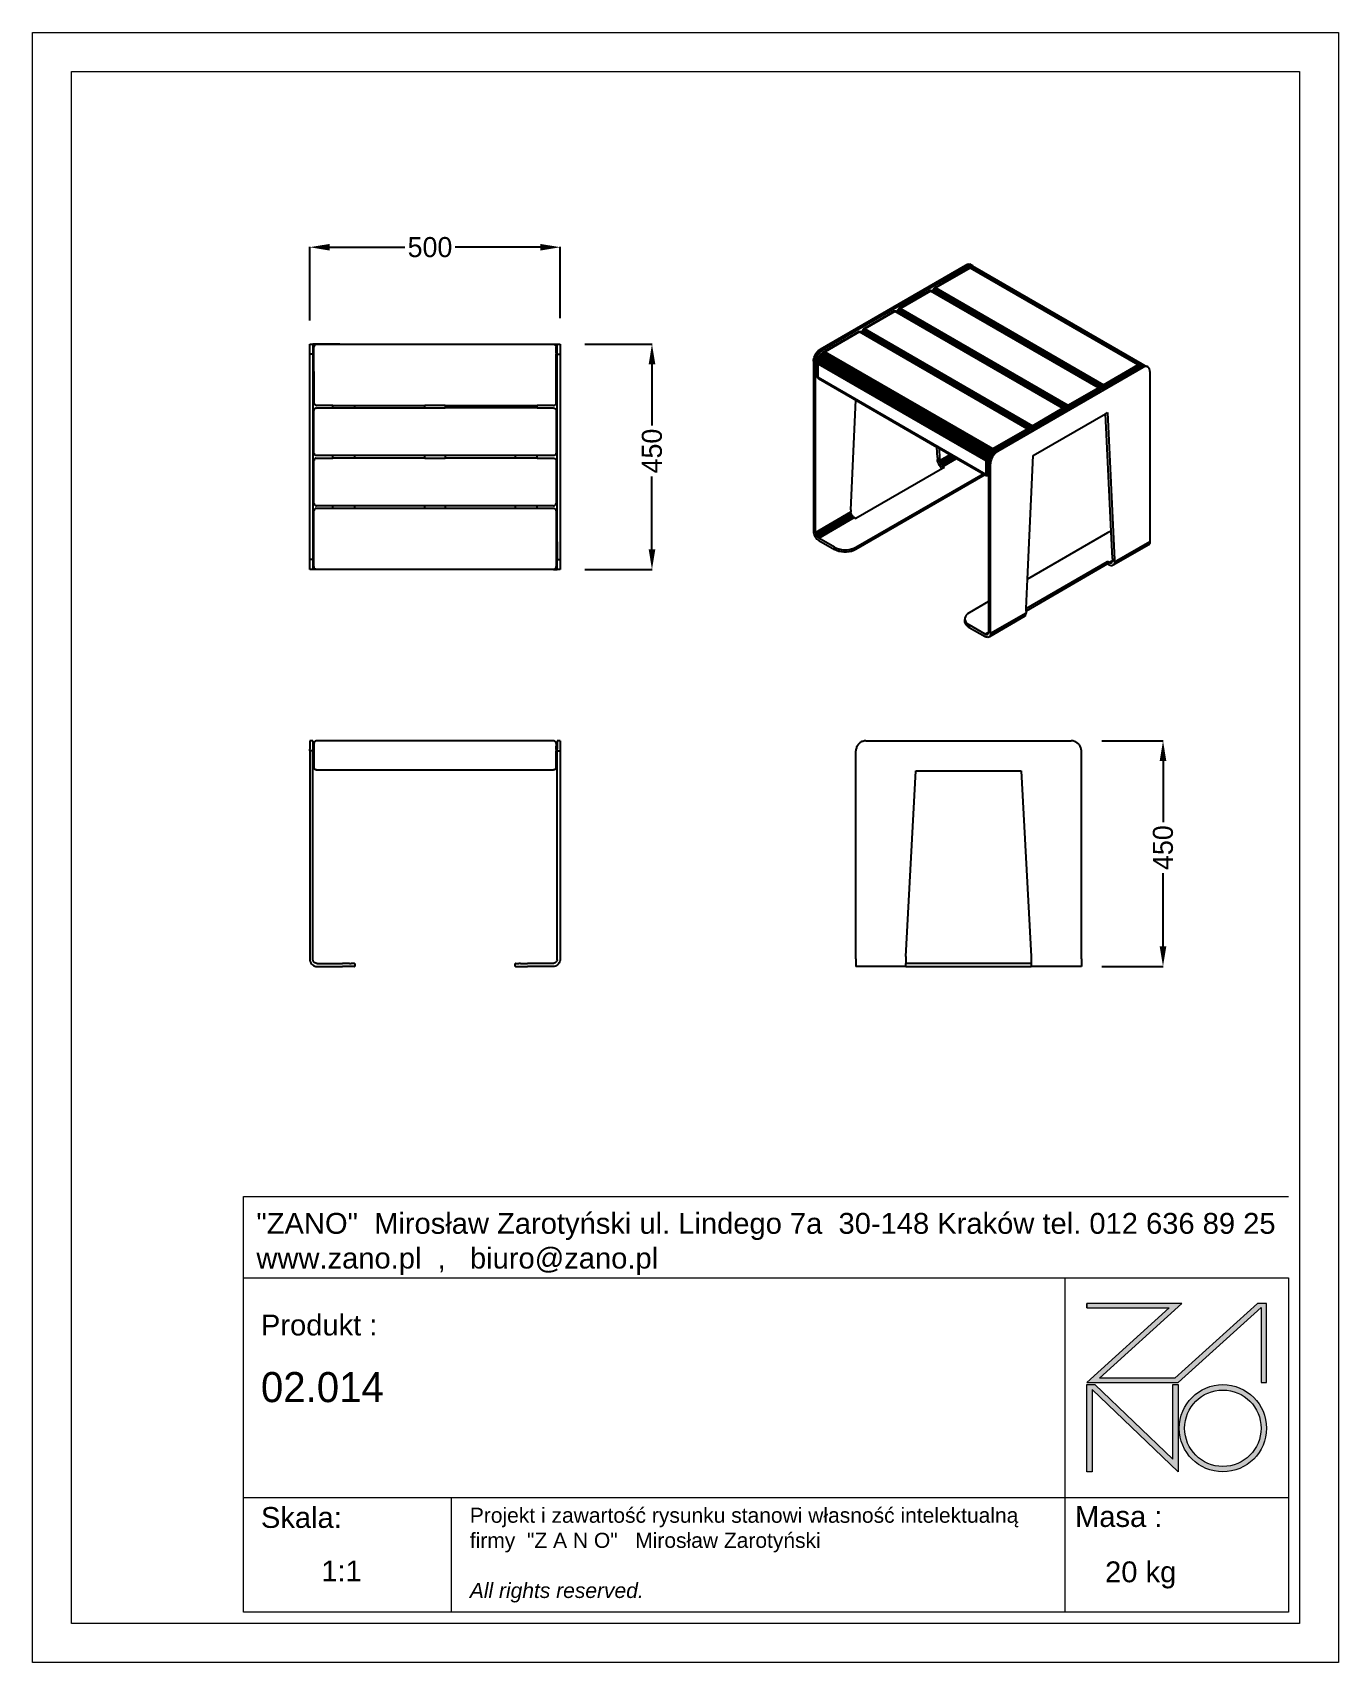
# Model space of a CAD drawing. Header units: millimetres. Extents: x 2144 to 4750, y 92 to 3343.
import ezdxf

# ---------------------------------------------------------------- set-up
doc = ezdxf.new("R2010")
doc.units = ezdxf.units.MM
doc.header["$PDSIZE"] = -1
doc.layers.add('DIMS', color=1, linetype='Continuous')
doc.layers.add('tabelka', color=155, linetype='Continuous')
doc.styles.get("Standard").update_dxf_attribs({"font": 'Gothic.ttf'})
doc.dimstyles.new('ISO-25', dxfattribs={"dimtxt": 2.5, "dimasz": 2.5, "dimexe": 1.25, "dimexo": 0.625, "dimtad": 1, "dimtxsty": 'Standard', "dimcen": 2.5, "dimadec": 0, "dimazin": 0, "dimtfac": 1, "dimtmove": 0, "dimatfit": 3, "dimfxl": 1, "dimarcsym": 0})

msp = doc.modelspace()

# ---------------------------------------------------------------- blocks, each defined once
blk = doc.blocks.new('zano')
at = {"layer": 'Defpoints', "lineweight": 5}
for points in [[(6270.2, 3716.2), (6270.2, 3707.4), (6434.8, 3707.4), (6270.2, 3558.4), (6452.4, 3558.4), (6617.9, 3708.2), (6617.9, 3558.4), (6628.6, 3558.4), (6628.6, 3716.2), (6610.7, 3716.2), (6446.1, 3567.2), (6295.4, 3567.2), (6459.9, 3716.2), (6270.2, 3716.2), (6270.2, 3707.4)], [(6270.2, 3554.4), (6286.2, 3554.4), (6441.7, 3405.6), (6441.7, 3554.4), (6452.4, 3554.4), (6452.4, 3380.5), (6281, 3544.6), (6281, 3380.5), (6270.2, 3380.5)]]:
    blk.add_hatch(color=251, dxfattribs=at).paths.add_polyline_path(points)
h = blk.add_hatch(color=251, dxfattribs=at)
h.paths.add_polyline_path([(6454.7, 3467.4, 1), (6628.6, 3467.4, 1)])
h.paths.add_polyline_path([(6617.9, 3467.4, -1), (6465.4, 3467.4, -1)], flags=16)
at = {"layer": 'Defpoints', "color": 251, "lineweight": 5}
blk.add_lwpolyline([(6434.8, 3707.4), (6270.2, 3558.4), (6452.4, 3558.4), (6617.9, 3708.2), (6617.9, 3558.4), (6628.6, 3558.4), (6628.6, 3716.2), (6610.7, 3716.2), (6446.1, 3567.2), (6295.4, 3567.2), (6459.9, 3716.2), (6270.2, 3716.2), (6270.2, 3707.4), (6432.1, 3707.4)], dxfattribs=at)
for points in [[(6270.2, 3716.2), (6270.2, 3707.4), (6434.8, 3707.4), (6270.2, 3558.4), (6452.4, 3558.4), (6617.9, 3708.2), (6617.9, 3558.4), (6628.6, 3558.4), (6628.6, 3716.2), (6610.7, 3716.2), (6446.1, 3567.2), (6295.4, 3567.2), (6459.9, 3716.2), (6270.2, 3716.2), (6270.2, 3707.4)], [(6270.2, 3554.4), (6286.2, 3554.4), (6441.7, 3405.6), (6441.7, 3554.4), (6452.4, 3554.4), (6452.4, 3380.5), (6281, 3544.6), (6281, 3380.5), (6270.2, 3380.5)]]:
    blk.add_lwpolyline(points, close=True, dxfattribs=at)
for radius in [87, 76.3]:
    blk.add_circle((6541.7, 3467.4), radius, dxfattribs=at)
blk = doc.blocks.new('TABELA')
at = {"layer": 'tabelka', "lineweight": 5}
for p, q in [((4587.4, 3929.4), (6672.4, 3929.4)), ((4587.4, 3767.6), (4587.4, 3929.4)), ((4587.4, 3929.4), (6672.4, 3929.4)), ((6226.5, 3767.6), (6226.5, 3329)), ((4587.4, 3329), (6672.4, 3329)), ((5001.6, 3329), (5001.6, 3100.4)), ((6226.5, 3329), (6226.5, 3100.4))]:
    blk.add_line(p, q, dxfattribs=at)
blk.add_lwpolyline([(4587.4, 3767.6), (6672.4, 3767.6), (6672.4, 3100.4), (4587.4, 3100.4)], close=True, dxfattribs=at)
blk.add_blockref('zano', (0, 0))
at = {"layer": 'tabelka', "lineweight": 5, "attachment_point": 1}
for s, insert, char_height, width in [('{\\fArial|b0|i0|c238|p34;"ZANO"  Mirosław Zarotyński ul. Lindego 7a  30-148 Kraków tel. 012 636 89 25\\Pwww.zano.pl  ,   biuro@zano.pl}', (4613, 3896.9), 41.595, 2040.38), ('{\\fArial|b0|i0|c238|p34;Produkt : }', (4622, 3694.1), 41.595, 265.273), ('{\\fCentury Gothic|b0|i0|c238|p34;02.014}', (4622, 3579.5), 60, 849.376), ('{\\fArial|b0|i0|c238|p34;Skala: }', (4622, 3310.3), 41.595, 191.675), ('{\\fArial|b0|i0|c238|p34;Masa :}', (6246.7, 3312.2), 41.595, 200.457), ('{\\fArial|b0|i0|c238|p34;1:1}', (4742.5, 3203.5), 41.595, 42.482), ('{\\fArial|b0|i0|c238|p34;20 kg}', (6306.7, 3201.8), 41.595, 290.547)]:
    blk.add_mtext(s, dxfattribs=dict(at, insert=insert, char_height=char_height, width=width))
at = {"layer": 'tabelka', "color": 1, "lineweight": 5, "insert": (5038.9, 3308.9), "char_height": 30, "width": 1186.12, "attachment_point": 1}
blk.add_mtext('{\\fArial|b0|i0|c0|p34;Projekt i zawartość rysunku stanowi własność intelektualną firmy \\fArial|b0|i0|c238|p34; "Z A N O"   Mirosław Zarotyński\\fArial|b0|i1|c238|p34;\\P\\PAll rights reserved.}', dxfattribs=at)
blk = doc.blocks.new('*D15')
at = {"layer": 'Defpoints', "color": 0, "transparency": 16777216}
for p in [(3197.3, 2914.6), (2697.3, 2768), (3197.3, 2772.7)]:
    blk.add_point(p, dxfattribs=at)
at = {"layer": 'DIMS', "color": 0, "lineweight": -2, "transparency": 16777216}
for p, q in [((2697.3, 2768.5), (2697.3, 2915.1)), ((2737.3, 2914.6), (2887, 2914.6)), ((3157.3, 2914.6), (2987.6, 2914.6)), ((3197.3, 2773.2), (3197.3, 2915.1))]:
    blk.add_line(p, q, dxfattribs=at)
at = {"layer": 'DIMS', "color": 0, "transparency": 16777216}
for points in [[(2737.3, 2921.2), (2737.3, 2907.9), (2697.3, 2914.6)], [(3157.3, 2921.2), (3157.3, 2907.9), (3197.3, 2914.6)]]:
    blk.add_solid(points, dxfattribs=at)
at = {"layer": 'DIMS', "color": 0, "transparency": 16777216, "insert": (2937.3, 2914.6), "char_height": 40, "attachment_point": 5}
blk.add_mtext('500', dxfattribs=at)
blk = doc.blocks.new('*D18')
at = {"layer": 'Defpoints', "color": 0, "transparency": 16777216}
for p in [(3245.9, 2721), (3245.9, 2272), (3380.3, 2272)]:
    blk.add_point(p, dxfattribs=at)
at = {"layer": 'DIMS', "color": 0, "lineweight": -2, "transparency": 16777216}
for p, q in [((3246.4, 2721), (3380.8, 2721)), ((3380.3, 2681), (3380.3, 2558.7)), ((3380.3, 2312), (3380.3, 2457.3)), ((3246.4, 2272), (3380.8, 2272))]:
    blk.add_line(p, q, dxfattribs=at)
at = {"layer": 'DIMS', "color": 0, "transparency": 16777216}
for points in [[(3373.7, 2681), (3387, 2681), (3380.3, 2721)], [(3373.7, 2312), (3387, 2312), (3380.3, 2272)]]:
    blk.add_solid(points, dxfattribs=at)
at = {"layer": 'DIMS', "color": 0, "transparency": 16777216, "insert": (3380.3, 2508), "char_height": 40, "attachment_point": 5, "rotation": 90}
blk.add_mtext('450', dxfattribs=at)
blk = doc.blocks.new('*D19')
at = {"layer": 'Defpoints', "color": 0, "transparency": 16777216}
for p in [(4277.8, 1930), (4277.8, 1480.2), (4400.2, 1480.2)]:
    blk.add_point(p, dxfattribs=at)
at = {"layer": 'DIMS', "color": 0, "lineweight": -2, "transparency": 16777216}
for p, q in [((4278.3, 1930), (4400.7, 1930)), ((4400.2, 1890), (4400.2, 1767.7)), ((4400.2, 1520.2), (4400.2, 1666.4)), ((4278.3, 1480.2), (4400.7, 1480.2))]:
    blk.add_line(p, q, dxfattribs=at)
at = {"layer": 'DIMS', "color": 0, "transparency": 16777216}
for points in [[(4393.5, 1890), (4406.8, 1890), (4400.2, 1930)], [(4393.5, 1520.2), (4406.8, 1520.2), (4400.2, 1480.2)]]:
    blk.add_solid(points, dxfattribs=at)
at = {"layer": 'DIMS', "color": 0, "transparency": 16777216, "insert": (4400.2, 1717), "char_height": 40, "attachment_point": 5, "rotation": 90}
blk.add_mtext('450', dxfattribs=at)

# ---------------------------------------------------------------- dimensions: what is measured, and where the dimension line sits
at = {"layer": 'DIMS'}
dim = msp.add_linear_dim(base=(3197.3, 2914.6), p1=(2697.3, 2768), p2=(3197.3, 2772.7), dimstyle='ISO-25', override={"dimtxt": 40, "dimasz": 40, "dimexe": 0.5, "dimexo": 0.5, "dimgap": 6, "dimtad": 0, "dimtih": 1, "dimtoh": 1, "dimdec": 0, "dimzin": 0, "dimadec": 2, "dimtfac": 2, "dimtdec": 1, "dimtzin": 0}, dxfattribs=at)
dim.commit()
dim.dimension.update_dxf_attribs({"geometry": '*D15', "text_midpoint": (2937.3, 2914.6), "dimtype": 160})
dim = msp.add_linear_dim(base=(3380.3, 2272), p1=(3245.9, 2721), p2=(3245.9, 2272), angle=270, text='450', dimstyle='ISO-25', override={"dimtxt": 40, "dimasz": 40, "dimexe": 0.5, "dimexo": 0.5, "dimgap": 6, "dimtad": 0, "dimtih": 1, "dimtoh": 1, "dimdec": 0, "dimzin": 0, "dimadec": 2, "dimtfac": 2, "dimtdec": 1, "dimtzin": 0}, dxfattribs=at)
dim.commit()
dim.dimension.update_dxf_attribs({"geometry": '*D18', "text_midpoint": (3380.3, 2508), "dimtype": 160, "text_rotation": 90})
dim = msp.add_linear_dim(base=(4400.2, 1480.2), p1=(4277.8, 1930), p2=(4277.8, 1480.2), angle=270, dimstyle='ISO-25', override={"dimtxt": 40, "dimasz": 40, "dimexe": 0.5, "dimexo": 0.5, "dimgap": 6, "dimtad": 0, "dimtih": 1, "dimtoh": 1, "dimdec": 0, "dimzin": 0, "dimadec": 2, "dimtfac": 2, "dimtdec": 1, "dimtzin": 0}, dxfattribs=at)
dim.commit()
dim.dimension.update_dxf_attribs({"geometry": '*D19', "text_midpoint": (4400.2, 1717), "dimtype": 160, "text_rotation": 90})

# ---------------------------------------------------------------- linework, layer by layer
for p, q in [((3716.6, 2711.4), (4006.5, 2878.8)), ((4010.8, 2876.4), (3720.9, 2709)), ((4013.1, 2873.3), (3944.5, 2833.7)), ((4013.6, 2873.4), (3945, 2833.8)), ((4014.2, 2873.4), (3945.6, 2833.8)), ((4014.8, 2873.2), (3946.2, 2833.6)), ((4015.4, 2872.9), (3946.8, 2833.3)), ((4006.5, 2878.8), (4008.8, 2879.9)), ((4010.8, 2876.4), (4006.5, 2878.8)), ((4008.8, 2879.9), (4010.9, 2880.6)), ((4013, 2877.5), (4008.8, 2879.9)), ((4013, 2877.5), (4010.8, 2876.4)), ((4010.9, 2880.6), (4013, 2880.8)), ((4015.2, 2878.1), (4010.9, 2880.6)), ((4013, 2880.8), (4014.9, 2880.5)), ((4017.2, 2878.3), (4013, 2880.8)), ((4015.2, 2878.1), (4013, 2877.5)), ((4015.4, 2874.4), (4013.1, 2873.3)), ((4013.6, 2873.4), (4013.1, 2873.3)), ((4016, 2874.5), (4013.6, 2873.4)), ((4014.2, 2873.4), (4013.6, 2873.4)), ((4016.6, 2874.5), (4014.2, 2873.4)), ((4014.8, 2873.2), (4014.2, 2873.4)), ((4017.2, 2874.4), (4014.8, 2873.2)), ((4015.4, 2872.9), (4014.8, 2873.2)), ((4014.9, 2880.5), (4016.5, 2879.8)), ((4019.1, 2878.1), (4014.9, 2880.5)), ((4017.2, 2878.3), (4015.2, 2878.1)), ((4016, 2874.5), (4015.4, 2874.4)), ((4015.4, 2872.9), (4017.8, 2874.1)), ((4349.8, 2679.8), (4015.4, 2872.9)), ((4017.7, 2875), (4016, 2874.5)), ((4016.6, 2874.5), (4016, 2874.5)), ((4020.8, 2877.4), (4016.5, 2879.8)), ((4018.9, 2875.1), (4016.6, 2874.5)), ((4017.2, 2874.4), (4016.6, 2874.5)), ((4019.1, 2878.1), (4017.2, 2878.3)), ((4019.6, 2875), (4017.2, 2874.4)), ((4017.8, 2874.1), (4017.2, 2874.4)), ((4018.3, 2875.1), (4017.7, 2875)), ((4017.8, 2874.1), (4020.2, 2874.7)), ((4352.3, 2681), (4017.8, 2874.1)), ((4018.9, 2875.1), (4018.3, 2875.1)), ((4020.5, 2875.2), (4018.9, 2875.1)), ((4019.6, 2875), (4018.9, 2875.1)), ((4020.8, 2877.4), (4019.1, 2878.1)), ((4021.8, 2875.1), (4019.6, 2875)), ((4020.2, 2874.7), (4019.6, 2875)), ((4020.2, 2874.7), (4022.5, 2874.8)), ((4354.7, 2681.6), (4020.2, 2874.7)), ((4021.1, 2875.2), (4020.5, 2875.2)), ((4022.2, 2876.3), (4020.8, 2877.4)), ((4021.8, 2875.1), (4021.1, 2875.2)), ((4022.5, 2874.8), (4021.8, 2875.1)), ((4023.4, 2874.7), (4021.8, 2875.1)), ((4023.4, 2874.7), (4022.2, 2876.3)), ((4022.5, 2874.8), (4024.5, 2874.3)), ((4356.9, 2681.7), (4022.5, 2874.8)), ((4023.8, 2874.6), (4023.4, 2874.7)), ((4024.5, 2874.3), (4023.8, 2874.6)), ((4358.9, 2681.2), (4024.5, 2874.3)), ((3942, 2830.5), (3941.8, 2830)), ((3941.8, 2830), (3941.9, 2829.5)), ((3941.8, 2830), (3941.8, 2829.5)), ((3941.8, 2829), (3941.8, 2829.5)), ((3941.9, 2829.5), (3941.8, 2829)), ((3942, 2828.5), (3941.8, 2829)), ((3941.8, 2829), (3941.8, 2825.6)), ((3942, 2830.1), (3941.9, 2829.5)), ((3941.9, 2829.5), (3942, 2829.1)), ((3942.1, 2831), (3942, 2830.5)), ((3942.2, 2830.8), (3942, 2830.1)), ((3942, 2830.1), (3942, 2830.5)), ((3942.2, 2829.8), (3942, 2830.1)), ((3942.2, 2829.8), (3942, 2829.1)), ((3942, 2829.1), (3942.3, 2828.7)), ((3942, 2829.1), (3942, 2828.5)), ((3942.3, 2828), (3942, 2828.5)), ((3942, 2828.5), (3942, 2825.5)), ((3942.3, 2831.5), (3942.1, 2831)), ((3942.2, 2830.8), (3942.1, 2831)), ((3942.4, 2831.4), (3942.2, 2830.8)), ((3942.4, 2830.5), (3942.2, 2830.8)), ((3942.4, 2830.5), (3942.2, 2829.8)), ((3942.5, 2829.4), (3942.2, 2829.8)), ((3942.6, 2832), (3942.3, 2831.5)), ((3942.3, 2831.5), (3942.4, 2831.4)), ((3942.5, 2829.4), (3942.3, 2828.7)), ((3942.3, 2828.7), (3942.8, 2828.3)), ((3942.3, 2828.7), (3942.3, 2828)), ((3942.8, 2831.9), (3942.4, 2831.4)), ((3942.4, 2831.4), (3942.7, 2831.2)), ((3942.7, 2831.2), (3942.4, 2830.5)), ((3942.7, 2830.2), (3942.4, 2830.5)), ((3942.7, 2830.2), (3942.5, 2829.4)), ((3942.9, 2829.1), (3942.5, 2829.4)), ((3943, 2832.4), (3942.6, 2832)), ((3942.8, 2831.9), (3942.6, 2832)), ((3943.1, 2831.8), (3942.7, 2831.2)), ((3942.7, 2831.2), (3943, 2830.9)), ((3943, 2830.9), (3942.7, 2830.2)), ((3943.2, 2829.9), (3942.7, 2830.2)), ((3942.8, 2828.3), (3942.7, 2827.6)), ((3943.2, 2832.5), (3942.8, 2831.9)), ((3943.1, 2831.8), (3942.8, 2831.9)), ((3942.9, 2829.1), (3942.8, 2828.3)), ((3942.8, 2828.3), (3943.3, 2827.9)), ((3943.2, 2829.9), (3942.9, 2829.1)), ((3943.5, 2828.7), (3942.9, 2829.1)), ((3943.3, 2832.8), (3943, 2832.4)), ((3943.2, 2832.5), (3943, 2832.4)), ((3943.5, 2831.6), (3943, 2830.9)), ((3943, 2830.9), (3943.5, 2830.6)), ((3943.5, 2832.4), (3943.1, 2831.8)), ((3943.5, 2831.6), (3943.1, 2831.8)), ((3943.6, 2832.9), (3943.2, 2832.5)), ((3943.5, 2832.4), (3943.2, 2832.5)), ((3943.5, 2830.6), (3943.2, 2829.9)), ((3943.7, 2829.5), (3943.2, 2829.9)), ((3943.7, 2833.1), (3943.3, 2832.8)), ((3943.3, 2832.8), (3943.6, 2832.9)), ((3943.3, 2827.9), (3943.5, 2828.7)), ((3944, 2833), (3943.5, 2832.4)), ((3943.9, 2832.3), (3943.5, 2832.4)), ((3943.9, 2832.3), (3943.5, 2831.6)), ((3943.9, 2831.4), (3943.5, 2831.6)), ((3943.9, 2831.4), (3943.5, 2830.6)), ((3943.5, 2830.6), (3944.1, 2830.3)), ((3943.5, 2828.7), (3943.7, 2829.5)), ((4277.9, 2635.6), (3943.5, 2828.7)), ((3944.1, 2833.3), (3943.6, 2832.9)), ((3943.6, 2832.9), (3944, 2833)), ((3944.1, 2833.4), (3943.7, 2833.1)), ((3944.1, 2833.3), (3943.7, 2833.1)), ((3943.7, 2829.5), (3944.1, 2830.3)), ((4278.2, 2636.4), (3943.7, 2829.5)), ((3944.4, 2832.9), (3943.9, 2832.3)), ((3944.4, 2832.1), (3943.9, 2832.3)), ((3944.4, 2832.1), (3943.9, 2831.4)), ((3944.5, 2831), (3943.9, 2831.4)), ((3944.5, 2833.4), (3944, 2833)), ((3944, 2833), (3944.4, 2832.9)), ((3944.1, 2833.4), (3944.5, 2833.7)), ((3944.5, 2833.7), (3944.1, 2833.3)), ((3944.5, 2833.4), (3944.1, 2833.3)), ((3944.1, 2830.3), (3944.5, 2831)), ((4278.5, 2637.2), (3944.1, 2830.3)), ((3945, 2833.4), (3944.4, 2832.9)), ((3944.4, 2832.9), (3945, 2832.7)), ((3945, 2832.7), (3944.4, 2832.1)), ((3945, 2831.7), (3944.4, 2832.1)), ((3944.5, 2833.7), (3945, 2833.8)), ((3945, 2833.8), (3944.5, 2833.4)), ((3945, 2833.4), (3944.5, 2833.4)), ((3944.5, 2831), (3945, 2831.7)), ((4279, 2637.9), (3944.5, 2831)), ((3945, 2833.8), (3945.6, 2833.8)), ((3945.6, 2833.8), (3945, 2833.4)), ((3945.6, 2833.2), (3945, 2833.4)), ((3945.6, 2833.2), (3945, 2832.7)), ((3945, 2832.7), (3945.6, 2832.4)), ((3945, 2831.7), (3945.6, 2832.4)), ((4279.5, 2638.6), (3945, 2831.7)), ((3945.6, 2833.8), (3946.2, 2833.6)), ((3946.2, 2833.6), (3945.6, 2833.2)), ((3946.2, 2832.9), (3945.6, 2833.2)), ((3945.6, 2832.4), (3946.2, 2832.9)), ((4280, 2639.3), (3945.6, 2832.4)), ((3946.2, 2833.6), (3946.8, 2833.3)), ((3946.2, 2832.9), (3946.8, 2833.3)), ((4280.6, 2639.8), (3946.2, 2832.9)), ((3946.8, 2833.3), (4281.3, 2640.2)), ((3933.9, 2827.5), (3873.8, 2792.8)), ((3934.4, 2827.7), (3874.3, 2793)), ((3935, 2827.6), (3874.9, 2792.9)), ((3935.6, 2827.5), (3875.5, 2792.8)), ((3936.2, 2827.2), (3876.1, 2792.5)), ((3934.4, 2827.8), (3933.9, 2827.5)), ((3934.4, 2827.7), (3933.9, 2827.5)), ((3934.8, 2827.9), (3934.4, 2827.8)), ((3935, 2827.9), (3934.4, 2827.7)), ((3935, 2827.6), (3934.4, 2827.7)), ((3934.8, 2827.9), (3935, 2827.9)), ((3935.5, 2828.1), (3935, 2827.9)), ((3935, 2827.9), (3935.6, 2827.9)), ((3935.6, 2827.9), (3935, 2827.6)), ((3935.6, 2827.5), (3935, 2827.6)), ((3936, 2828.1), (3935.5, 2828.1)), ((3936.1, 2828.1), (3935.6, 2827.9)), ((3935.6, 2827.9), (3936.2, 2827.8)), ((3936.2, 2827.8), (3935.6, 2827.5)), ((3936.2, 2827.2), (3935.6, 2827.5)), ((3936.1, 2828.1), (3936, 2828.1)), ((3936.8, 2827.9), (3936.1, 2828.1)), ((3936.6, 2828.1), (3936.1, 2828.1)), ((3936.8, 2827.9), (3936.2, 2827.8)), ((3936.8, 2827.5), (3936.2, 2827.8)), ((3936.2, 2827.2), (3936.8, 2827.5)), ((4270.7, 2634.1), (3936.2, 2827.2)), ((4271.2, 2634.4), (3936.2, 2827.2)), ((3937.3, 2827.9), (3936.6, 2828.1)), ((3937.4, 2827.6), (3936.8, 2827.9)), ((3937.3, 2827.9), (3936.8, 2827.9)), ((3936.8, 2827.5), (3937.4, 2827.6)), ((4271.2, 2634.4), (3936.8, 2827.5)), ((4271.7, 2634.5), (3936.8, 2827.5)), ((3938, 2827.7), (3937.3, 2827.9)), ((3937.8, 2827.8), (3937.3, 2827.9)), ((3937.4, 2827.6), (3938, 2827.7)), ((4271.7, 2634.5), (3937.4, 2827.6)), ((4272.3, 2634.6), (3937.4, 2827.6)), ((3938.5, 2827.5), (3937.8, 2827.8)), ((3938, 2827.7), (3938.5, 2827.5)), ((4272.3, 2634.6), (3938, 2827.7)), ((4272.7, 2634.5), (3938, 2827.7)), ((3941.8, 2825.6), (3938.5, 2827.5)), ((3942, 2825.5), (3941.8, 2825.6)), ((3942.3, 2825.3), (3942, 2825.5)), ((3942.7, 2827.6), (3942.3, 2828)), ((3942.3, 2828), (3942.3, 2825.3)), ((3942.7, 2825.1), (3942.3, 2825.3)), ((3942.7, 2827.6), (3943.3, 2827.2)), ((3942.7, 2827.6), (3942.7, 2825.1)), ((3943.3, 2824.8), (3942.7, 2825.1)), ((3943.3, 2827.2), (3943.3, 2827.9)), ((3943.3, 2827.9), (4277.8, 2634.8)), ((3943.3, 2824.8), (3943.3, 2827.2)), ((3943.3, 2827.2), (4277.7, 2634.1)), ((4272.7, 2634.5), (3943.3, 2824.8)), ((4273.2, 2634.3), (3943.3, 2824.8)), ((3863.2, 2786.7), (3803.1, 2752)), ((3863.7, 2786.8), (3803.6, 2752.1)), ((3864.3, 2786.8), (3804.2, 2752.1)), ((3864.9, 2786.7), (3804.8, 2752)), ((3865.5, 2786.4), (3805.4, 2751.7)), ((3863.7, 2786.9), (3863.2, 2786.7)), ((3863.7, 2786.8), (3863.2, 2786.7)), ((3864.1, 2787.1), (3863.7, 2786.9)), ((3864.2, 2787.1), (3863.7, 2786.8)), ((3864.3, 2786.8), (3863.7, 2786.8)), ((3864.1, 2787.1), (3864.2, 2787.1)), ((3864.8, 2787.2), (3864.2, 2787.1)), ((3864.2, 2787.1), (3864.8, 2787.1)), ((3864.8, 2787.1), (3864.3, 2786.8)), ((3864.9, 2786.7), (3864.3, 2786.8)), ((3865.4, 2787.2), (3864.8, 2787.1)), ((3865.2, 2787.2), (3864.8, 2787.2)), ((3864.8, 2787.1), (3865.5, 2786.9)), ((3865.5, 2786.9), (3864.9, 2786.7)), ((3865.5, 2786.4), (3864.9, 2786.7)), ((3865.4, 2787.2), (3865.2, 2787.2)), ((3865.9, 2787.3), (3865.4, 2787.2)), ((3866.1, 2787.1), (3865.4, 2787.2)), ((3866.1, 2787.1), (3865.5, 2786.9)), ((3866.1, 2786.7), (3865.5, 2786.9)), ((3865.5, 2786.4), (3866.1, 2786.7)), ((4199.9, 2593.3), (3865.5, 2786.4)), ((4200.5, 2593.5), (3865.5, 2786.4)), ((3866.6, 2787.1), (3865.9, 2787.3)), ((3866.7, 2786.8), (3866.1, 2787.1)), ((3866.6, 2787.1), (3866.1, 2787.1)), ((3866.1, 2786.7), (3866.7, 2786.8)), ((4200.5, 2593.5), (3866.1, 2786.7)), ((4201, 2593.7), (3866.1, 2786.7)), ((3867.2, 2786.8), (3866.6, 2787.1)), ((3867.1, 2787), (3866.6, 2787.1)), ((3866.7, 2786.8), (3867.2, 2786.8)), ((4201, 2593.7), (3866.7, 2786.8)), ((4201.5, 2593.7), (3866.7, 2786.8)), ((3867.8, 2786.7), (3867.1, 2787)), ((3867.2, 2786.8), (3867.8, 2786.7)), ((4201.5, 2593.7), (3867.2, 2786.8)), ((4202, 2593.7), (3867.2, 2786.8)), ((3871.1, 2784.8), (3867.8, 2786.7)), ((3871.2, 2789.6), (3871.1, 2789.1)), ((3871.3, 2789.3), (3871.1, 2788.7)), ((3871.1, 2789.1), (3871.1, 2788.7)), ((3871.1, 2789.1), (3871.1, 2788.7)), ((3871.1, 2788.2), (3871.1, 2788.7)), ((3871.1, 2788.7), (3871.3, 2788.3)), ((3871.1, 2788.7), (3871.1, 2788.2)), ((3871.3, 2787.7), (3871.1, 2788.2)), ((3871.1, 2788.2), (3871.1, 2784.8)), ((3871.3, 2784.7), (3871.1, 2784.8)), ((3871.4, 2790.1), (3871.2, 2789.6)), ((3871.3, 2789.3), (3871.2, 2789.6)), ((3871.5, 2789.9), (3871.3, 2789.3)), ((3871.4, 2789), (3871.3, 2789.3)), ((3871.4, 2789), (3871.3, 2788.3)), ((3871.3, 2788.3), (3871.6, 2787.9)), ((3871.3, 2788.3), (3871.3, 2787.7)), ((3871.6, 2787.2), (3871.3, 2787.7)), ((3871.3, 2787.7), (3871.3, 2784.7)), ((3871.6, 2784.5), (3871.3, 2784.7)), ((3871.6, 2790.6), (3871.4, 2790.1)), ((3871.5, 2789.9), (3871.4, 2790.1)), ((3871.7, 2789.7), (3871.4, 2789)), ((3871.8, 2788.6), (3871.4, 2789)), ((3871.7, 2790.5), (3871.5, 2789.9)), ((3871.7, 2789.7), (3871.5, 2789.9)), ((3871.9, 2791.1), (3871.6, 2790.6)), ((3871.6, 2790.6), (3871.7, 2790.5)), ((3871.8, 2788.6), (3871.6, 2787.9)), ((3871.6, 2787.9), (3872, 2787.5)), ((3871.6, 2787.9), (3871.6, 2787.2)), ((3872, 2786.7), (3871.6, 2787.2)), ((3871.6, 2787.2), (3871.6, 2784.5)), ((3872, 2784.3), (3871.6, 2784.5)), ((3872.1, 2791.1), (3871.7, 2790.5)), ((3871.7, 2790.5), (3872, 2790.3)), ((3872, 2790.3), (3871.7, 2789.7)), ((3872, 2789.4), (3871.7, 2789.7)), ((3872, 2789.4), (3871.8, 2788.6)), ((3872.2, 2788.2), (3871.8, 2788.6)), ((3872.2, 2791.6), (3871.9, 2791.1)), ((3872.1, 2791.1), (3871.9, 2791.1)), ((3872.3, 2791), (3872, 2790.3)), ((3872, 2790.3), (3872.3, 2790.1)), ((3872.3, 2790.1), (3872, 2789.4)), ((3872.5, 2789), (3872, 2789.4)), ((3872.2, 2788.2), (3872, 2787.5)), ((3872, 2787.5), (3872.6, 2787.1)), ((3872, 2787.5), (3872, 2786.7)), ((3872.5, 2786.4), (3872, 2786.7)), ((3872, 2786.7), (3872, 2784.3)), ((3872.5, 2783.9), (3872, 2784.3)), ((3872.5, 2791.6), (3872.1, 2791.1)), ((3872.3, 2791), (3872.1, 2791.1)), ((3872.6, 2792), (3872.2, 2791.6)), ((3872.5, 2791.6), (3872.2, 2791.6)), ((3872.5, 2789), (3872.2, 2788.2)), ((3872.8, 2787.9), (3872.2, 2788.2)), ((3872.8, 2791.6), (3872.3, 2791)), ((3872.7, 2790.8), (3872.3, 2791)), ((3872.7, 2790.8), (3872.3, 2790.1)), ((3872.3, 2790.1), (3872.8, 2789.8)), ((3872.9, 2792.1), (3872.5, 2791.6)), ((3872.8, 2791.6), (3872.5, 2791.6)), ((3872.8, 2789.8), (3872.5, 2789)), ((3873, 2788.7), (3872.5, 2789)), ((3872.5, 2786.4), (3872.6, 2787.1)), ((3872.5, 2786.4), (3872.5, 2783.9)), ((4207, 2593.3), (3872.5, 2786.4)), ((4202, 2593.7), (3872.5, 2783.9)), ((4202.4, 2593.5), (3872.5, 2783.9)), ((3873, 2792.3), (3872.6, 2792)), ((3872.6, 2792), (3872.9, 2792.1)), ((3872.6, 2787.1), (3872.8, 2787.9)), ((4207.1, 2594), (3872.6, 2787.1)), ((3873.2, 2791.5), (3872.7, 2790.8)), ((3873.2, 2790.5), (3872.7, 2790.8)), ((3873.3, 2792.1), (3872.8, 2791.6)), ((3873.2, 2791.5), (3872.8, 2791.6)), ((3873.2, 2790.5), (3872.8, 2789.8)), ((3872.8, 2789.8), (3873.4, 2789.5)), ((3872.8, 2787.9), (3873, 2788.7)), ((4207.2, 2594.8), (3872.8, 2787.9)), ((3873.3, 2792.5), (3872.9, 2792.1)), ((3872.9, 2792.1), (3873.3, 2792.1)), ((3873.4, 2792.6), (3873, 2792.3)), ((3873.3, 2792.5), (3873, 2792.3)), ((3873, 2788.7), (3873.4, 2789.5)), ((4207.5, 2595.6), (3873, 2788.7)), ((3873.7, 2792.1), (3873.2, 2791.5)), ((3873.7, 2791.2), (3873.2, 2791.5)), ((3873.7, 2791.2), (3873.2, 2790.5)), ((3873.8, 2790.2), (3873.2, 2790.5)), ((3873.8, 2792.8), (3873.3, 2792.5)), ((3873.8, 2792.6), (3873.3, 2792.1)), ((3873.8, 2792.6), (3873.3, 2792.5)), ((3873.3, 2792.1), (3873.7, 2792.1)), ((3873.4, 2792.6), (3873.8, 2792.8)), ((3873.4, 2789.5), (3873.8, 2790.2)), ((4207.8, 2596.4), (3873.4, 2789.5)), ((3874.3, 2792.5), (3873.7, 2792.1)), ((3873.7, 2792.1), (3874.3, 2791.8)), ((3874.3, 2791.8), (3873.7, 2791.2)), ((3874.3, 2790.9), (3873.7, 2791.2)), ((3873.8, 2792.8), (3874.3, 2793)), ((3874.3, 2793), (3873.8, 2792.6)), ((3874.3, 2792.5), (3873.8, 2792.6)), ((3873.8, 2790.2), (3874.3, 2790.9)), ((4208.3, 2597.1), (3873.8, 2790.2)), ((3874.3, 2793), (3874.9, 2792.9)), ((3874.9, 2792.9), (3874.3, 2792.5)), ((3874.9, 2792.4), (3874.3, 2792.5)), ((3874.9, 2792.4), (3874.3, 2791.8)), ((3874.3, 2791.8), (3874.9, 2791.5)), ((3874.3, 2790.9), (3874.9, 2791.5)), ((4208.8, 2597.8), (3874.3, 2790.9)), ((3874.9, 2792.9), (3875.5, 2792.8)), ((3875.5, 2792.8), (3874.9, 2792.4)), ((3875.5, 2792.1), (3874.9, 2792.4)), ((3874.9, 2791.5), (3875.5, 2792.1)), ((4209.3, 2598.4), (3874.9, 2791.5)), ((3875.5, 2792.8), (3876.1, 2792.5)), ((3875.5, 2792.1), (3876.1, 2792.5)), ((4209.9, 2599), (3875.5, 2792.1)), ((3876.1, 2792.5), (4210.5, 2599.4)), ((3792.5, 2745.9), (3723.9, 2706.3)), ((3793, 2746), (3724.4, 2706.4)), ((3793.6, 2746), (3725, 2706.4)), ((3794.2, 2745.8), (3725.6, 2706.2)), ((3794.8, 2745.5), (3726.2, 2705.9)), ((3792.5, 2745.9), (3793, 2746.1)), ((3792.5, 2745.9), (3793, 2746)), ((3793, 2746), (3793.5, 2746.3)), ((3793, 2746.1), (3793.4, 2746.2)), ((3793, 2746), (3793.6, 2746)), ((3793.4, 2746.2), (3793.5, 2746.3)), ((3793.5, 2746.3), (3794, 2746.4)), ((3793.5, 2746.3), (3794.1, 2746.3)), ((3793.6, 2746), (3794.1, 2746.3)), ((3793.6, 2746), (3794.2, 2745.8)), ((3794, 2746.4), (3794.5, 2746.4)), ((3794.1, 2746.3), (3794.7, 2746.4)), ((3794.1, 2746.3), (3794.8, 2746.1)), ((3794.2, 2745.8), (3794.8, 2746.1)), ((3794.2, 2745.8), (3794.8, 2745.5)), ((3794.5, 2746.4), (3794.7, 2746.4)), ((3794.7, 2746.4), (3795.2, 2746.4)), ((3794.7, 2746.4), (3795.3, 2746.3)), ((3794.8, 2746.1), (3795.3, 2746.3)), ((3794.8, 2746.1), (3795.4, 2745.8)), ((3795.4, 2745.8), (3794.8, 2745.5)), ((4129.2, 2552.4), (3794.8, 2745.5)), ((3795.2, 2746.4), (3795.9, 2746.3)), ((3795.3, 2746.3), (3795.9, 2746.3)), ((3795.3, 2746.3), (3796, 2746)), ((3796, 2746), (3795.4, 2745.8)), ((3795.4, 2745.8), (4129.8, 2552.7)), ((3795.9, 2746.3), (3796.4, 2746.2)), ((3795.9, 2746.3), (3796.5, 2746)), ((3796.5, 2746), (3796, 2746)), ((3796, 2746), (4130.4, 2552.9)), ((3796.4, 2746.2), (3797, 2745.9)), ((3797, 2745.9), (3796.5, 2746)), ((3796.5, 2746), (4131, 2552.9)), ((3797, 2745.9), (3800.4, 2744)), ((3800.5, 2748.8), (3800.4, 2748.3)), ((3800.6, 2748.5), (3800.4, 2747.9)), ((3800.4, 2748.3), (3800.4, 2747.9)), ((3800.4, 2748.3), (3800.4, 2747.8)), ((3800.4, 2747.9), (3800.6, 2747.5)), ((3800.4, 2747.9), (3800.4, 2747.3)), ((3800.4, 2747.3), (3800.4, 2747.8)), ((3800.5, 2746.8), (3800.4, 2747.3)), ((3800.4, 2747.3), (3800.4, 2744)), ((3800.4, 2744), (3800.5, 2743.9)), ((3800.7, 2749.3), (3800.5, 2748.8)), ((3800.6, 2748.5), (3800.5, 2748.8)), ((3800.6, 2747.5), (3800.5, 2746.8)), ((3800.8, 2746.4), (3800.5, 2746.8)), ((3800.5, 2746.8), (3800.5, 2743.9)), ((3800.5, 2743.9), (3800.8, 2743.7)), ((3800.8, 2749.1), (3800.6, 2748.5)), ((3800.7, 2748.1), (3800.6, 2748.5)), ((3800.7, 2748.1), (3800.6, 2747.5)), ((3800.6, 2747.5), (3800.9, 2747.1)), ((3800.9, 2749.8), (3800.7, 2749.3)), ((3800.8, 2749.1), (3800.7, 2749.3)), ((3801, 2748.8), (3800.7, 2748.1)), ((3801, 2747.8), (3800.7, 2748.1)), ((3801, 2749.7), (3800.8, 2749.1)), ((3801, 2748.8), (3800.8, 2749.1)), ((3800.9, 2747.1), (3800.8, 2746.4)), ((3801.3, 2745.9), (3800.8, 2746.4)), ((3800.8, 2746.4), (3800.8, 2743.7)), ((3800.8, 2743.7), (3801.3, 2743.4)), ((3801.2, 2750.3), (3800.9, 2749.8)), ((3800.9, 2749.8), (3801, 2749.7)), ((3801, 2747.8), (3800.9, 2747.1)), ((3800.9, 2747.1), (3801.3, 2746.7)), ((3801.4, 2750.3), (3801, 2749.7)), ((3801, 2749.7), (3801.3, 2749.5)), ((3801.3, 2749.5), (3801, 2748.8)), ((3801.3, 2748.5), (3801, 2748.8)), ((3801.3, 2748.5), (3801, 2747.8)), ((3801.5, 2747.4), (3801, 2747.8)), ((3801.5, 2750.8), (3801.2, 2750.3)), ((3801.4, 2750.3), (3801.2, 2750.3)), ((3801.6, 2750.2), (3801.3, 2749.5)), ((3801.3, 2749.5), (3801.6, 2749.3)), ((3801.6, 2749.3), (3801.3, 2748.5)), ((3801.7, 2748.2), (3801.3, 2748.5)), ((3801.5, 2747.4), (3801.3, 2746.7)), ((3801.3, 2746.7), (3801.9, 2746.3)), ((3801.3, 2746.7), (3801.3, 2745.9)), ((3801.8, 2745.5), (3801.3, 2745.9)), ((3801.3, 2745.9), (3801.3, 2743.4)), ((3801.3, 2743.4), (3801.8, 2743.1)), ((3801.7, 2750.8), (3801.4, 2750.3)), ((3801.6, 2750.2), (3801.4, 2750.3)), ((3801.9, 2751.2), (3801.5, 2750.8)), ((3801.7, 2750.8), (3801.5, 2750.8)), ((3801.7, 2748.2), (3801.5, 2747.4)), ((3802.1, 2747.1), (3801.5, 2747.4)), ((3802.1, 2750.8), (3801.6, 2750.2)), ((3802, 2750), (3801.6, 2750.2)), ((3802, 2750), (3801.6, 2749.3)), ((3801.6, 2749.3), (3802.1, 2749)), ((3802.2, 2751.3), (3801.7, 2750.8)), ((3802.1, 2750.8), (3801.7, 2750.8)), ((3802.1, 2749), (3801.7, 2748.2)), ((3802.3, 2747.9), (3801.7, 2748.2)), ((3801.8, 2745.5), (3801.9, 2746.3)), ((3801.8, 2745.5), (3801.8, 2743.1)), ((4136.3, 2552.4), (3801.8, 2745.5)), ((3801.8, 2743.1), (4131.5, 2552.8)), ((3802.3, 2751.5), (3801.9, 2751.2)), ((3801.9, 2751.2), (3802.2, 2751.3)), ((3801.9, 2746.3), (3802.1, 2747.1)), ((4136.4, 2553.2), (3801.9, 2746.3)), ((3802.5, 2750.6), (3802, 2750)), ((3802.5, 2749.7), (3802, 2750)), ((3802.6, 2751.3), (3802.1, 2750.8)), ((3802.5, 2750.6), (3802.1, 2750.8)), ((3802.5, 2749.7), (3802.1, 2749)), ((3802.1, 2749), (3802.7, 2748.6)), ((3802.1, 2747.1), (3802.3, 2747.9)), ((4136.5, 2554), (3802.1, 2747.1)), ((3802.6, 2751.7), (3802.2, 2751.3)), ((3802.2, 2751.3), (3802.6, 2751.3)), ((3802.7, 2751.8), (3802.3, 2751.5)), ((3802.6, 2751.7), (3802.3, 2751.5)), ((3802.3, 2747.9), (3802.7, 2748.6)), ((4136.8, 2554.8), (3802.3, 2747.9)), ((3803, 2751.2), (3802.5, 2750.6)), ((3803, 2750.4), (3802.5, 2750.6)), ((3803, 2750.4), (3802.5, 2749.7)), ((3803.1, 2749.4), (3802.5, 2749.7)), ((3803.1, 2752), (3802.6, 2751.7)), ((3803.1, 2751.8), (3802.6, 2751.3)), ((3803.1, 2751.8), (3802.6, 2751.7)), ((3802.6, 2751.3), (3803, 2751.2)), ((3802.7, 2751.8), (3803.1, 2752)), ((3802.7, 2748.6), (3803.1, 2749.4)), ((4137.1, 2555.5), (3802.7, 2748.6)), ((3803.6, 2751.7), (3803, 2751.2)), ((3803, 2751.2), (3803.6, 2751)), ((3803.6, 2751), (3803, 2750.4)), ((3803.6, 2750.1), (3803, 2750.4)), ((3803.1, 2752), (3803.6, 2752.1)), ((3803.6, 2752.1), (3803.1, 2751.8)), ((3803.6, 2751.7), (3803.1, 2751.8)), ((3803.1, 2749.4), (3803.6, 2750.1)), ((4137.6, 2556.3), (3803.1, 2749.4)), ((3803.6, 2752.1), (3804.2, 2752.1)), ((3804.2, 2752.1), (3803.6, 2751.7)), ((3804.2, 2751.5), (3803.6, 2751.7)), ((3804.2, 2751.5), (3803.6, 2751)), ((3803.6, 2751), (3804.2, 2750.7)), ((3803.6, 2750.1), (3804.2, 2750.7)), ((4138.1, 2557), (3803.6, 2750.1)), ((3804.2, 2752.1), (3804.8, 2752)), ((3804.8, 2752), (3804.2, 2751.5)), ((3804.8, 2751.2), (3804.2, 2751.5)), ((3804.2, 2750.7), (3804.8, 2751.2)), ((4138.6, 2557.6), (3804.2, 2750.7)), ((3804.8, 2752), (3805.4, 2751.7)), ((3804.8, 2751.2), (3805.4, 2751.7)), ((4139.2, 2558.1), (3804.8, 2751.2)), ((3805.4, 2751.7), (4139.8, 2558.6)), ((2697.3, 2721), (2703.3, 2721)), ((2697.3, 2719.8), (2697.3, 2721)), ((2697.3, 2718.2), (2697.3, 2719.8)), ((2697.3, 2716.1), (2697.3, 2718.2)), ((2697.3, 2713.7), (2697.3, 2716.1)), ((2697.3, 2711.1), (2697.3, 2713.7)), ((2697.3, 2708.2), (2697.3, 2711.1)), ((2697.3, 2705.1), (2697.3, 2708.2)), ((2697.3, 2702), (2697.3, 2705.1)), ((2697.3, 2292), (2697.3, 2702)), ((2703.5, 2701), (2697.3, 2701)), ((2703.5, 2721), (2703.3, 2721)), ((2703.3, 2721), (2703.3, 2719.8)), ((2703.3, 2719.8), (2703.3, 2718.2)), ((2703.3, 2718.2), (2703.3, 2716.1)), ((2703.3, 2716.1), (2703.3, 2713.7)), ((2703.3, 2713.7), (2703.3, 2711.1)), ((2703.3, 2711.1), (2703.3, 2708.2)), ((2703.3, 2708.2), (2703.3, 2705.1)), ((2703.3, 2705.1), (2703.3, 2702)), ((2703.3, 2702), (2703.3, 2701)), ((2703.3, 2701), (2703.5, 2701)), ((2703.3, 2701), (2703.3, 2666)), ((2703.9, 2721), (2703.5, 2721)), ((2703.5, 2701), (2703.9, 2701)), ((2704.5, 2721), (2703.9, 2721)), ((2703.9, 2701), (2704.5, 2701)), ((2705.4, 2721), (2704.5, 2721)), ((2704.5, 2701), (2705.4, 2701)), ((2706.5, 2721), (2705.4, 2721)), ((2705.4, 2701), (2705.8, 2701)), ((2705.8, 2716), (2705.9, 2716.6)), ((2705.8, 2716), (2705.8, 2715.1)), ((2705.8, 2714), (2705.8, 2715.1)), ((2705.8, 2712.5), (2705.8, 2714)), ((2705.8, 2710.6), (2705.8, 2712.5)), ((2705.8, 2708.5), (2705.8, 2710.6)), ((2705.8, 2706.1), (2705.8, 2708.5)), ((2705.8, 2703.6), (2705.8, 2706.1)), ((2705.8, 2701), (2705.8, 2703.6)), ((2705.8, 2667), (2705.8, 2701)), ((2706.1, 2717.7), (2705.9, 2716.8)), ((2705.9, 2716.8), (2705.9, 2716.6)), ((2706.1, 2717.7), (2706.5, 2718.5)), ((2707.8, 2721), (2706.5, 2721)), ((2706.5, 2718.5), (2707, 2719.2)), ((2706.5, 2718.5), (2706.5, 2718.5)), ((2707, 2719.2), (2707.6, 2719.8)), ((2707.6, 2719.8), (2707.8, 2720)), ((2709.2, 2721), (2707.8, 2721)), ((2707.8, 2720), (2708.3, 2720.3)), ((2708.3, 2720.3), (2709.1, 2720.7)), ((2709.1, 2720.7), (2709.2, 2720.7)), ((2710.8, 2721), (2709.2, 2721)), ((2709.2, 2720.7), (2710, 2720.9)), ((2710.8, 2721), (2710, 2720.9)), ((2712.3, 2721), (2710.8, 2721)), ((2710.8, 2721), (2712.3, 2721)), ((2710.8, 2721), (2710.8, 2721)), ((2757.3, 2721), (2712.3, 2721)), ((2712.3, 2721), (2764.6, 2721)), ((2764.6, 2721), (3130.1, 2721)), ((3130.1, 2721), (3182.3, 2721)), ((3137.3, 2721), (3182.3, 2721)), ((3182.3, 2721), (3183.9, 2721)), ((3182.3, 2721), (3183.8, 2721)), ((3183.8, 2721), (3183.9, 2721)), ((3183.9, 2721), (3184.7, 2720.9)), ((3183.9, 2721), (3185.4, 2721)), ((3184.7, 2720.9), (3185.4, 2720.7)), ((3185.4, 2721), (3186.8, 2721)), ((3185.4, 2720.7), (3185.5, 2720.7)), ((3185.5, 2720.7), (3186.3, 2720.3)), ((3186.3, 2720.3), (3186.8, 2720)), ((3186.8, 2721), (3188.1, 2721)), ((3186.8, 2720), (3187, 2719.8)), ((3187.7, 2719.2), (3187, 2719.8)), ((3187.7, 2719.2), (3188.1, 2718.5)), ((3188.1, 2721), (3189.2, 2721)), ((3188.1, 2718.5), (3188.2, 2718.5)), ((3188.5, 2717.7), (3188.2, 2718.5)), ((3188.5, 2717.7), (3188.8, 2716.8)), ((3188.8, 2716.8), (3188.8, 2716.6)), ((3188.8, 2716.6), (3188.8, 2716)), ((3188.8, 2715.8), (3188.8, 2716)), ((3188.8, 2715.7), (3188.8, 2715.8)), ((3188.8, 2715.1), (3188.8, 2715.7)), ((3188.8, 2714), (3188.8, 2715.1)), ((3188.8, 2712.5), (3188.8, 2714)), ((3188.8, 2710.6), (3188.8, 2712.5)), ((3188.8, 2708.5), (3188.8, 2710.6)), ((3188.8, 2706.1), (3188.8, 2708.5)), ((3188.8, 2703.6), (3188.8, 2706.1)), ((3188.8, 2703.6), (3188.8, 2701)), ((3188.8, 2701), (3189.2, 2701)), ((3188.8, 2699.6), (3188.8, 2701)), ((3188.8, 2666), (3188.8, 2699.6)), ((3189.2, 2721), (3190.1, 2721)), ((3189.2, 2701), (3190.1, 2701)), ((3190.1, 2721), (3190.8, 2721)), ((3190.1, 2701), (3190.8, 2701)), ((3190.8, 2721), (3191.2, 2721)), ((3190.8, 2701), (3191.2, 2701)), ((3191.2, 2721), (3191.3, 2721)), ((3191.2, 2701), (3191.3, 2701)), ((3191.3, 2719.8), (3191.3, 2721)), ((3191.3, 2721), (3197.3, 2721)), ((3191.3, 2718.2), (3191.3, 2719.8)), ((3191.3, 2716.1), (3191.3, 2718.2)), ((3191.3, 2713.7), (3191.3, 2716.1)), ((3191.3, 2711.1), (3191.3, 2713.7)), ((3191.3, 2708.2), (3191.3, 2711.1)), ((3191.3, 2705.1), (3191.3, 2708.2)), ((3191.3, 2702), (3191.3, 2705.1)), ((3191.3, 2702), (3191.3, 2701)), ((3191.3, 2666), (3191.3, 2701)), ((3191.3, 2701), (3197.3, 2701)), ((3197.3, 2721), (3197.3, 2719.8)), ((3197.3, 2719.8), (3197.3, 2718.2)), ((3197.3, 2718.2), (3197.3, 2716.1)), ((3197.3, 2716.1), (3197.3, 2713.7)), ((3197.3, 2713.7), (3197.3, 2711.1)), ((3197.3, 2711.1), (3197.3, 2708.2)), ((3197.3, 2708.2), (3197.3, 2705.1)), ((3197.3, 2705.1), (3197.3, 2702)), ((3197.3, 2702), (3197.3, 2292)), ((3705.2, 2698.1), (3706.6, 2700.9)), ((3706.6, 2700.9), (3708.3, 2703.5)), ((3710.9, 2698.4), (3706.6, 2700.9)), ((3708.3, 2703.5), (3710.2, 2706)), ((3712.6, 2701.1), (3708.3, 2703.5)), ((3710.9, 2698.4), (3709.4, 2695.7)), ((3710.2, 2706), (3712.3, 2708.1)), ((3714.5, 2703.5), (3710.2, 2706)), ((3712.6, 2701.1), (3710.9, 2698.4)), ((3712.3, 2708.1), (3714.4, 2710)), ((3716.5, 2705.7), (3712.3, 2708.1)), ((3714.5, 2703.5), (3712.6, 2701.1)), ((3714.4, 2710), (3716.6, 2711.4)), ((3718.7, 2707.5), (3714.4, 2710)), ((3716.5, 2705.7), (3714.5, 2703.5)), ((3715.2, 2697.8), (3717, 2700.3)), ((3715.3, 2697.8), (3717.2, 2700.4)), ((3715.6, 2697.6), (3717.6, 2700.4)), ((3716, 2697.5), (3718, 2700.2)), ((3718.7, 2707.5), (3716.5, 2705.7)), ((3716.5, 2697.2), (3718.5, 2700)), ((3720.9, 2709), (3716.6, 2711.4)), ((3717, 2700.3), (3719.1, 2702.6)), ((3717, 2700.3), (3717.2, 2700.4)), ((3719.1, 2699.7), (3717.1, 2696.9)), ((3717.2, 2700.4), (3719.4, 2702.7)), ((3717.2, 2700.4), (3717.6, 2700.4)), ((3717.6, 2700.4), (3719.7, 2702.8)), ((3717.6, 2700.4), (3718, 2700.2)), ((3718, 2700.2), (3720.2, 2702.7)), ((3718, 2700.2), (3718.5, 2700)), ((3718.5, 2700), (3720.7, 2702.5)), ((3718.5, 2700), (3719.1, 2699.7)), ((3720.9, 2709), (3718.7, 2707.5)), ((3719.1, 2702.6), (3721.2, 2704.5)), ((3719.1, 2702.6), (3719.4, 2702.7)), ((3721.3, 2702.2), (3719.1, 2699.7)), ((3719.1, 2699.7), (4053.6, 2506.6)), ((3719.4, 2702.7), (3721.6, 2704.7)), ((3719.4, 2702.7), (3719.7, 2702.8)), ((3719.7, 2702.8), (3722, 2704.8)), ((3719.7, 2702.8), (3720.2, 2702.7)), ((3720.2, 2702.7), (3722.6, 2704.7)), ((3720.2, 2702.7), (3720.7, 2702.5)), ((3720.7, 2702.5), (3723.1, 2704.6)), ((3720.7, 2702.5), (3721.3, 2702.2)), ((3721.2, 2704.5), (3723.5, 2706)), ((3721.2, 2704.5), (3721.6, 2704.7)), ((3723.7, 2704.3), (3721.3, 2702.2)), ((3721.3, 2702.2), (4055.8, 2509.1)), ((3721.6, 2704.7), (3723.9, 2706.3)), ((3721.6, 2704.7), (3722, 2704.8)), ((3722, 2704.8), (3724.4, 2706.4)), ((3722, 2704.8), (3722.6, 2704.7)), ((3722.6, 2704.7), (3725, 2706.4)), ((3722.6, 2704.7), (3723.1, 2704.6)), ((3723.1, 2704.6), (3725.6, 2706.2)), ((3723.1, 2704.6), (3723.7, 2704.3)), ((3723.5, 2706), (3723.9, 2706.3)), ((3726.2, 2705.9), (3723.7, 2704.3)), ((3723.7, 2704.3), (4058.2, 2511.2)), ((3723.9, 2706.3), (3724.4, 2706.4)), ((3724.4, 2706.4), (3725, 2706.4)), ((3725, 2706.4), (3725.6, 2706.2)), ((3725.6, 2706.2), (3726.2, 2705.9)), ((3726.2, 2705.9), (4060.6, 2512.8)), ((2705.8, 2666), (2703.3, 2666)), ((2703.3, 2666), (2703.3, 2327)), ((2705.8, 2667), (2705.8, 2666)), ((2705.8, 2666), (2705.8, 2604)), ((3191.3, 2666), (3188.8, 2666)), ((3188.8, 2604), (3188.8, 2666)), ((3191.3, 2327), (3191.3, 2666)), ((3702.5, 2687), (3702.7, 2689.6)), ((3706.7, 2684.5), (3702.5, 2687)), ((3702.5, 2687), (3702.5, 2348.1)), ((3702.7, 2689.6), (3703.2, 2692.4)), ((3706.9, 2687.2), (3702.7, 2689.6)), ((3703.2, 2692.4), (3704, 2695.3)), ((3707.4, 2690), (3703.2, 2692.4)), ((3704, 2695.3), (3705.2, 2698.1)), ((3708.3, 2692.8), (3704, 2695.3)), ((3709.4, 2695.7), (3705.2, 2698.1)), ((3706.9, 2687.2), (3706.7, 2684.5)), ((3706.7, 2345.7), (3706.7, 2684.5)), ((3707.4, 2690), (3706.9, 2687.2)), ((3708.3, 2692.8), (3707.4, 2690)), ((3709.4, 2695.7), (3708.3, 2692.8)), ((3710.6, 2683.7), (3710.8, 2686.4)), ((3710.6, 2683.2), (3710.8, 2686)), ((3710.6, 2683.2), (3710.6, 2683.7)), ((3710.7, 2682.7), (3710.6, 2683.2)), ((3710.6, 2656.3), (3710.6, 2683.2)), ((3710.7, 2682.7), (3710.9, 2685.6)), ((3711, 2682.3), (3710.7, 2682.7)), ((3710.7, 2655.8), (3710.7, 2682.7)), ((3710.8, 2686.4), (3711.4, 2689.3)), ((3710.8, 2686), (3711.4, 2689)), ((3710.8, 2686.4), (3710.8, 2686)), ((3710.8, 2686), (3710.9, 2685.6)), ((3710.9, 2685.6), (3711.6, 2688.6)), ((3710.9, 2685.6), (3711.3, 2685.2)), ((3711, 2682.3), (3711.3, 2685.2)), ((3711.5, 2681.8), (3711, 2682.3)), ((3711, 2655.3), (3711, 2682.3)), ((3711.3, 2685.2), (3711.9, 2688.3)), ((3711.3, 2685.2), (3711.7, 2684.8)), ((3711.4, 2689.3), (3712.3, 2692.2)), ((3711.4, 2689), (3712.4, 2692)), ((3711.4, 2689.3), (3711.4, 2689)), ((3711.4, 2689), (3711.6, 2688.6)), ((3711.5, 2681.8), (3711.7, 2684.8)), ((3712, 2681.4), (3711.5, 2681.8)), ((3711.5, 2654.9), (3711.5, 2681.8)), ((3711.6, 2688.6), (3712.6, 2691.7)), ((3711.6, 2688.6), (3711.9, 2688.3)), ((3711.7, 2684.8), (3712.3, 2687.9)), ((3711.7, 2684.8), (3712.3, 2684.4)), ((3711.9, 2688.3), (3712.9, 2691.4)), ((3711.9, 2688.3), (3712.3, 2687.9)), ((3712.3, 2684.4), (3712, 2681.4)), ((4046.5, 2488.3), (3712, 2681.4)), ((3712, 2654.5), (3712, 2681.4)), ((3712.3, 2692.2), (3713.6, 2695)), ((3712.3, 2692.2), (3712.4, 2692)), ((3712.3, 2687.9), (3713.4, 2691.1)), ((3712.3, 2687.9), (3712.9, 2687.5)), ((3712.9, 2687.5), (3712.3, 2684.4)), ((3712.3, 2684.4), (4046.7, 2491.3)), ((3712.4, 2692), (3713.7, 2694.9)), ((3712.4, 2692), (3712.6, 2691.7)), ((3712.6, 2691.7), (3713.9, 2694.7)), ((3712.6, 2691.7), (3712.9, 2691.4)), ((3712.9, 2691.4), (3714.3, 2694.5)), ((3712.9, 2691.4), (3713.4, 2691.1)), ((3713.9, 2690.7), (3712.9, 2687.5)), ((3712.9, 2687.5), (4047.4, 2494.4)), ((3713.4, 2691.1), (3714.8, 2694.2)), ((3713.4, 2691.1), (3713.9, 2690.7)), ((3713.6, 2695), (3715.2, 2697.8)), ((3713.6, 2695), (3713.7, 2694.9)), ((3713.7, 2694.9), (3715.3, 2697.8)), ((3713.7, 2694.9), (3713.9, 2694.7)), ((3713.9, 2694.7), (3715.6, 2697.6)), ((3713.9, 2694.7), (3714.3, 2694.5)), ((3715.3, 2693.9), (3713.9, 2690.7)), ((3713.9, 2690.7), (4048.4, 2497.6)), ((3714.3, 2694.5), (3716, 2697.5)), ((3714.3, 2694.5), (3714.8, 2694.2)), ((3714.8, 2694.2), (3716.5, 2697.2)), ((3714.8, 2694.2), (3715.3, 2693.9)), ((3715.2, 2697.8), (3715.3, 2697.8)), ((3715.3, 2697.8), (3715.6, 2697.6)), ((3717.1, 2696.9), (3715.3, 2693.9)), ((3715.3, 2693.9), (4049.8, 2500.7)), ((3715.6, 2697.6), (3716, 2697.5)), ((3716, 2697.5), (3716.5, 2697.2)), ((3716.5, 2697.2), (3717.1, 2696.9)), ((3717.1, 2696.9), (4051.5, 2503.8)), ((4360.1, 2674.7), (4070.2, 2507.3)), ((4281.3, 2640.2), (4349.8, 2679.8)), ((4281.9, 2639.8), (4350.5, 2679.4)), ((4282.5, 2639.3), (4351.1, 2678.9)), ((4283, 2638.6), (4351.6, 2678.2)), ((4283.5, 2637.9), (4352.1, 2677.5)), ((4352.6, 2676.8), (4284, 2637.2)), ((4352.9, 2676), (4284.3, 2636.4)), ((4284.5, 2635.9), (4353.1, 2675.5)), ((4349.8, 2679.8), (4352.3, 2681)), ((4350.5, 2679.4), (4349.8, 2679.8)), ((4352.9, 2680.6), (4350.5, 2679.4)), ((4351.1, 2678.9), (4350.5, 2679.4)), ((4353.5, 2680), (4351.1, 2678.9)), ((4351.6, 2678.2), (4351.1, 2678.9)), ((4354, 2679.4), (4351.6, 2678.2)), ((4352.1, 2677.5), (4351.6, 2678.2)), ((4354.4, 2678.6), (4352.1, 2677.5)), ((4352.1, 2677.5), (4352.6, 2676.8)), ((4352.3, 2681), (4354.7, 2681.6)), ((4352.9, 2680.6), (4352.3, 2681)), ((4352.6, 2676.8), (4354.8, 2677.9)), ((4352.6, 2676.8), (4352.9, 2676)), ((4355.3, 2681.2), (4352.9, 2680.6)), ((4353.5, 2680), (4352.9, 2680.6)), ((4352.9, 2676), (4355.1, 2677)), ((4352.9, 2676), (4353.1, 2675.5)), ((4353.1, 2675.5), (4355.1, 2676.7)), ((4355.8, 2680.6), (4353.5, 2680)), ((4354, 2679.4), (4353.5, 2680)), ((4356.3, 2680), (4354, 2679.4)), ((4354.4, 2678.6), (4354, 2679.4)), ((4356.7, 2679.2), (4354.4, 2678.6)), ((4354.8, 2677.9), (4354.4, 2678.6)), ((4354.7, 2681.6), (4356.9, 2681.7)), ((4355.3, 2681.2), (4354.7, 2681.6)), ((4357, 2678.4), (4354.8, 2677.9)), ((4354.8, 2677.9), (4355.1, 2677)), ((4355.1, 2677), (4356.2, 2677.3)), ((4355.1, 2676.7), (4355.9, 2677.2)), ((4355.1, 2677), (4355.1, 2676.7)), ((4357.5, 2681.3), (4355.3, 2681.2)), ((4355.8, 2680.6), (4355.3, 2681.2)), ((4358, 2680.7), (4355.8, 2680.6)), ((4356.3, 2680), (4355.8, 2680.6)), ((4355.9, 2677.2), (4356.2, 2677.3)), ((4355.9, 2677.2), (4360.1, 2674.7)), ((4356.2, 2677.3), (4357.1, 2677.8)), ((4358.4, 2680.1), (4356.3, 2680)), ((4356.7, 2679.2), (4356.3, 2680)), ((4358.8, 2679.3), (4356.7, 2679.2)), ((4357, 2678.4), (4356.7, 2679.2)), ((4356.9, 2681.7), (4358.9, 2681.2)), ((4357.5, 2681.3), (4356.9, 2681.7)), ((4359, 2678.5), (4357, 2678.4)), ((4357.1, 2677.8), (4357, 2678.4)), ((4357.1, 2677.8), (4358.1, 2678.2)), ((4358, 2680.7), (4357.5, 2681.3)), ((4359.5, 2680.8), (4357.5, 2681.3)), ((4358.4, 2680.1), (4358, 2680.7)), ((4360, 2680.3), (4358, 2680.7)), ((4358.1, 2678.2), (4359, 2678.5)), ((4358.1, 2678.2), (4362.3, 2675.8)), ((4358.8, 2679.3), (4358.4, 2680.1)), ((4360.4, 2679.6), (4358.4, 2680.1)), ((4359, 2678.5), (4358.8, 2679.3)), ((4360.6, 2678.9), (4358.8, 2679.3)), ((4358.9, 2681.2), (4360.7, 2680.2)), ((4359.5, 2680.8), (4358.9, 2681.2)), ((4359, 2678.5), (4360.2, 2678.9)), ((4360, 2680.3), (4359.5, 2680.8)), ((4361.3, 2679.8), (4359.5, 2680.8)), ((4360.4, 2679.6), (4360, 2680.3)), ((4361.7, 2679.3), (4360, 2680.3)), ((4362.3, 2675.8), (4360.1, 2674.7)), ((4360.2, 2678.9), (4364.5, 2676.4)), ((4360.2, 2678.9), (4360.6, 2678.9)), ((4360.7, 2678.9), (4360.4, 2679.6)), ((4361.5, 2679), (4360.4, 2679.6)), ((4360.6, 2678.9), (4360.7, 2678.9)), ((4361.3, 2679.8), (4360.7, 2680.2)), ((4360.7, 2678.9), (4361.5, 2679)), ((4361.7, 2679.3), (4361.3, 2679.8)), ((4361.5, 2679), (4361.9, 2679)), ((4361.9, 2679), (4361.7, 2679.3)), ((4361.9, 2679.1), (4361.7, 2679.3)), ((4361.9, 2679), (4361.9, 2679.1)), ((4361.9, 2679.1), (4362.3, 2679.1)), ((4362.3, 2679.1), (4364.2, 2678.8)), ((4362.3, 2679.1), (4366.5, 2676.6)), ((4364.5, 2676.4), (4362.3, 2675.8)), ((4364.2, 2678.8), (4365.9, 2678.1)), ((4364.2, 2678.8), (4368.4, 2676.4)), ((4366.5, 2676.6), (4364.5, 2676.4)), ((4365.9, 2678.1), (4370.1, 2675.7)), ((4368.4, 2676.4), (4366.5, 2676.6)), ((4370.1, 2675.7), (4368.4, 2676.4)), ((4371.5, 2674.6), (4370.1, 2675.7)), ((4372.7, 2673.1), (4371.5, 2674.6)), ((4373.5, 2671.2), (4372.7, 2673.1)), ((4374.1, 2669), (4373.5, 2671.2)), ((4374.2, 2666.5), (4374.1, 2669)), ((4374.2, 2666.5), (4374.2, 2327.7)), ((3710.7, 2655.8), (3710.6, 2656.3)), ((3710.6, 2656.3), (3710.7, 2655.6)), ((3711, 2655.3), (3710.7, 2655.8)), ((3710.8, 2655.1), (3710.7, 2655.8)), ((3710.8, 2655.1), (3710.7, 2655.6)), ((3711.1, 2654.6), (3710.8, 2655.1)), ((3711, 2654.4), (3710.8, 2655.1)), ((3711.5, 2654.9), (3711, 2655.3)), ((3711.1, 2654.6), (3711, 2655.3)), ((3711.3, 2654), (3711, 2654.4)), ((3711.5, 2654.2), (3711.1, 2654.6)), ((3711.3, 2654), (3711.1, 2654.6)), ((3711.7, 2653.6), (3711.3, 2654)), ((3711.4, 2653.9), (3711.3, 2654)), ((3711.6, 2653.4), (3711.4, 2653.9)), ((3712, 2654.5), (3711.5, 2654.9)), ((3711.5, 2654.9), (3711.5, 2654.2)), ((3711.5, 2654.2), (3711.7, 2653.6)), ((3712.1, 2653.8), (3711.5, 2654.2)), ((3712, 2653.1), (3711.6, 2653.4)), ((3711.7, 2653.6), (3712, 2653.1)), ((3712.2, 2653.2), (3711.7, 2653.6)), ((4046.5, 2461.4), (3712, 2654.5)), ((3712.1, 2653.8), (3712, 2654.5)), ((3712.5, 2652.7), (3712, 2653.1)), ((3712, 2653.1), (3712.1, 2653)), ((3712.2, 2653.2), (3712.1, 2653.8)), ((3712.1, 2653.8), (4046.6, 2460.7)), ((3712.4, 2652.6), (3712.1, 2653)), ((3712.5, 2652.7), (3712.2, 2653.2)), ((3712.2, 2653.2), (4046.7, 2460.1)), ((3712.9, 2652.4), (3712.4, 2652.6)), ((3712.9, 2652.4), (3712.5, 2652.7)), ((3712.5, 2652.7), (4047, 2459.6)), ((3787.4, 2609.3), (3712.9, 2652.4)), ((4210.5, 2599.4), (4270.7, 2634.1)), ((4211.2, 2599), (4271.3, 2633.7)), ((4270.7, 2634.1), (4271.2, 2634.4)), ((4270.7, 2634.1), (4271.3, 2633.7)), ((4271.2, 2634.4), (4271.7, 2634.5)), ((4271.8, 2633.9), (4271.2, 2634.4)), ((4271.3, 2633.7), (4271.8, 2633.9)), ((4271.3, 2633.7), (4271.9, 2633.1)), ((4271.7, 2634.5), (4272.3, 2634.6)), ((4272.3, 2634.1), (4271.7, 2634.5)), ((4272.3, 2634.1), (4271.8, 2633.9)), ((4272.4, 2633.4), (4271.8, 2633.9)), ((4272.4, 2633.4), (4271.9, 2633.1)), ((4272.3, 2634.6), (4272.7, 2634.5)), ((4272.8, 2634.1), (4272.3, 2634.6)), ((4272.9, 2633.5), (4272.3, 2634.1)), ((4272.8, 2634.1), (4272.3, 2634.1)), ((4272.4, 2633.4), (4272.9, 2633.5)), ((4272.4, 2633.4), (4272.9, 2632.8)), ((4272.7, 2634.5), (4273.2, 2634.3)), ((4273.3, 2634.1), (4272.7, 2634.5)), ((4273.4, 2633.6), (4272.8, 2634.1)), ((4273.3, 2634.1), (4272.8, 2634.1)), ((4273.4, 2633.6), (4272.9, 2633.5)), ((4273.4, 2632.9), (4272.9, 2633.5)), ((4273.7, 2633.9), (4273.2, 2634.3)), ((4273.8, 2633.5), (4273.3, 2634.1)), ((4273.7, 2633.9), (4273.3, 2634.1)), ((4273.8, 2632.9), (4273.4, 2633.6)), ((4273.8, 2633.5), (4273.4, 2633.6)), ((4274.2, 2633.4), (4273.7, 2633.9)), ((4274.1, 2633.6), (4273.7, 2633.9)), ((4274.2, 2632.9), (4273.8, 2633.5)), ((4274.2, 2633.4), (4273.8, 2633.5)), ((4274.5, 2633.1), (4274.1, 2633.6)), ((4274.6, 2632.7), (4274.2, 2633.4)), ((4274.5, 2633.1), (4274.2, 2633.4)), ((4277.8, 2634.8), (4277.7, 2634.1)), ((4277.7, 2634.1), (4277.7, 2632)), ((4277.7, 2634.1), (4278.4, 2633.8)), ((4277.9, 2635.6), (4277.8, 2634.8)), ((4277.8, 2634.8), (4278.4, 2634.5)), ((4277.9, 2635.6), (4278.2, 2636.4)), ((4277.9, 2635.6), (4278.6, 2635.3)), ((4278.2, 2636.4), (4278.5, 2637.2)), ((4278.2, 2636.4), (4278.9, 2636)), ((4278.4, 2634.5), (4278.6, 2635.3)), ((4278.4, 2634.5), (4278.4, 2633.8)), ((4278.4, 2634.5), (4279.2, 2634.2)), ((4278.4, 2633.8), (4278.4, 2632.4)), ((4278.4, 2633.8), (4279.1, 2633.5)), ((4278.5, 2637.2), (4279, 2637.9)), ((4279.2, 2636.8), (4278.5, 2637.2)), ((4278.6, 2635.3), (4278.9, 2636)), ((4278.6, 2635.3), (4279.3, 2634.9)), ((4278.9, 2636), (4279.2, 2636.8)), ((4278.9, 2636), (4279.6, 2635.7)), ((4279, 2637.9), (4279.5, 2638.6)), ((4279.6, 2637.6), (4279, 2637.9)), ((4279.2, 2634.2), (4279.1, 2633.5)), ((4279.1, 2633.5), (4279.1, 2632.9)), ((4279.1, 2633.5), (4280, 2633.3)), ((4279.1, 2632.9), (4280, 2633.3)), ((4279.2, 2636.8), (4279.6, 2637.6)), ((4279.2, 2636.8), (4279.9, 2636.4)), ((4279.2, 2634.2), (4279.3, 2634.9)), ((4279.2, 2634.2), (4280, 2634)), ((4279.3, 2634.9), (4279.6, 2635.7)), ((4279.3, 2634.9), (4280.1, 2634.7)), ((4279.5, 2638.6), (4280, 2639.3)), ((4280.1, 2638.2), (4279.5, 2638.6)), ((4280.1, 2638.2), (4279.6, 2637.6)), ((4279.6, 2637.6), (4280.3, 2637.1)), ((4279.6, 2635.7), (4279.9, 2636.4)), ((4279.6, 2635.7), (4280.4, 2635.3)), ((4279.9, 2636.4), (4280.3, 2637.1)), ((4279.9, 2636.4), (4280.7, 2636)), ((4280, 2639.3), (4280.6, 2639.8)), ((4280.7, 2638.9), (4280, 2639.3)), ((4280.1, 2634.7), (4280, 2634)), ((4280.8, 2633.8), (4280, 2634)), ((4280, 2633.3), (4280, 2634)), ((4280, 2633.3), (4280.8, 2633.8)), ((4280.7, 2638.9), (4280.1, 2638.2)), ((4280.8, 2637.8), (4280.1, 2638.2)), ((4280.1, 2634.7), (4280.4, 2635.3)), ((4280.1, 2634.7), (4281, 2634.4)), ((4280.3, 2637.1), (4280.8, 2637.8)), ((4280.3, 2637.1), (4281.1, 2636.7)), ((4280.4, 2635.3), (4280.7, 2636)), ((4280.4, 2635.3), (4281.2, 2635)), ((4280.6, 2639.8), (4281.3, 2640.2)), ((4281.3, 2639.4), (4280.6, 2639.8)), ((4281.3, 2639.4), (4280.7, 2638.9)), ((4281.3, 2638.4), (4280.7, 2638.9)), ((4280.7, 2636), (4281.1, 2636.7)), ((4280.7, 2636), (4281.5, 2635.6)), ((4280.8, 2637.8), (4281.3, 2638.4)), ((4280.8, 2637.8), (4281.5, 2637.3)), ((4280.8, 2633.8), (4280.9, 2633.9)), ((4280.9, 2633.9), (4281, 2634.4)), ((4280.9, 2633.9), (4281.6, 2634.3)), ((4281.2, 2635), (4281, 2634.4)), ((4281.6, 2634.3), (4281, 2634.4)), ((4281.1, 2636.7), (4281.5, 2637.3)), ((4281.1, 2636.7), (4281.8, 2636.2)), ((4281.2, 2635), (4281.5, 2635.6)), ((4281.2, 2635), (4282, 2634.7)), ((4281.9, 2639.8), (4281.3, 2640.2)), ((4281.9, 2639.8), (4281.3, 2639.4)), ((4281.9, 2638.9), (4281.3, 2639.4)), ((4281.3, 2638.4), (4281.9, 2638.9)), ((4281.3, 2638.4), (4282, 2637.8)), ((4281.5, 2637.3), (4282, 2637.8)), ((4281.5, 2637.3), (4282.2, 2636.7)), ((4281.5, 2635.6), (4281.8, 2636.2)), ((4281.5, 2635.6), (4282.2, 2635.2)), ((4281.6, 2634.3), (4281.9, 2634.5)), ((4281.8, 2636.2), (4282.2, 2636.7)), ((4281.8, 2636.2), (4282.5, 2635.7)), ((4282.5, 2639.3), (4281.9, 2639.8)), ((4281.9, 2638.9), (4282.5, 2639.3)), ((4281.9, 2638.9), (4282.5, 2638.3)), ((4281.9, 2634.5), (4282, 2634.7)), ((4281.9, 2634.5), (4282.3, 2634.7)), ((4282, 2637.8), (4282.5, 2638.3)), ((4282, 2637.8), (4282.6, 2637.2)), ((4282.2, 2635.2), (4282, 2634.7)), ((4282.3, 2634.7), (4282, 2634.7)), ((4282.2, 2636.7), (4282.6, 2637.2)), ((4282.2, 2636.7), (4282.8, 2636.2)), ((4282.2, 2635.2), (4282.5, 2635.7)), ((4282.2, 2635.2), (4282.8, 2635)), ((4282.3, 2634.7), (4282.8, 2635)), ((4282.5, 2639.3), (4283, 2638.6)), ((4283, 2638.6), (4282.5, 2638.3)), ((4282.5, 2638.3), (4283.1, 2637.6)), ((4282.5, 2635.7), (4282.8, 2636.2)), ((4282.5, 2635.7), (4283.2, 2635.3)), ((4282.6, 2637.2), (4283.1, 2637.6)), ((4282.6, 2637.2), (4283.2, 2636.6)), ((4282.8, 2636.2), (4283.2, 2636.6)), ((4282.8, 2636.2), (4283.4, 2635.6)), ((4282.8, 2635), (4283.1, 2635.2)), ((4283.5, 2637.9), (4283, 2638.6)), ((4283.1, 2637.6), (4283.5, 2637.9)), ((4283.1, 2637.6), (4283.6, 2636.9)), ((4283.2, 2635.3), (4283.1, 2635.2)), ((4283.1, 2635.2), (4283.2, 2635.2)), ((4283.2, 2636.6), (4283.6, 2636.9)), ((4283.2, 2636.6), (4283.7, 2635.9)), ((4283.2, 2635.3), (4283.4, 2635.6)), ((4283.2, 2635.2), (4283.6, 2635.4)), ((4283.2, 2635.3), (4283.2, 2635.2)), ((4283.4, 2635.6), (4283.7, 2635.9)), ((4283.4, 2635.6), (4283.6, 2635.4)), ((4283.5, 2637.9), (4284, 2637.2)), ((4283.6, 2636.9), (4284, 2637.2)), ((4283.6, 2636.9), (4284, 2636.2)), ((4283.6, 2635.4), (4283.9, 2635.6)), ((4283.7, 2635.9), (4284, 2636.2)), ((4283.7, 2635.9), (4283.9, 2635.6)), ((4283.9, 2635.6), (4284.2, 2635.8)), ((4284, 2637.2), (4284.3, 2636.4)), ((4284, 2636.2), (4284.3, 2636.4)), ((4284, 2636.2), (4284.2, 2635.8)), ((4284.2, 2635.8), (4284.5, 2635.9)), ((4284.3, 2636.4), (4284.5, 2635.9)), ((2705.8, 2604), (2705.9, 2603.7)), ((2705.9, 2603.7), (2705.9, 2603.5)), ((2705.9, 2603.5), (2705.9, 2603.4)), ((2705.9, 2603.4), (2705.9, 2603.3)), ((2705.9, 2603.3), (2705.9, 2603.1)), ((2705.9, 2603.1), (2706.1, 2602.4)), ((2706.1, 2602.4), (2706.1, 2602.3)), ((2706.5, 2601.5), (2706.1, 2602.3)), ((2707, 2600.8), (2706.5, 2601.5)), ((2706.5, 2601.5), (2706.5, 2601.5)), ((2707.6, 2600.1), (2707, 2600.8)), ((3187, 2600.1), (3187.7, 2600.8)), ((3187.7, 2600.8), (3188.2, 2601.5)), ((3188.3, 2601.9), (3188.2, 2601.5)), ((3188.2, 2601.5), (3188.2, 2601.5)), ((3188.3, 2601.9), (3188.5, 2602.3)), ((3188.8, 2603.1), (3188.5, 2602.4)), ((3188.5, 2602.3), (3188.5, 2602.4)), ((3188.5, 2602.3), (3188.5, 2602.3)), ((3188.8, 2604), (3188.8, 2603.7)), ((3188.8, 2603.7), (3188.8, 2603.5)), ((3188.8, 2603.5), (3188.8, 2603.4)), ((3188.8, 2603.3), (3188.8, 2603.4)), ((3188.8, 2603.1), (3188.8, 2603.3)), ((3777.4, 2390.6), (3787.4, 2609.3)), ((3787.4, 2609.3), (3949, 2516)), ((4211.8, 2598.4), (4271.9, 2633.1)), ((4212.3, 2597.8), (4272.4, 2632.5)), ((4212.8, 2597.1), (4272.9, 2631.8)), ((4213.3, 2596.4), (4273.4, 2631.1)), ((4213.6, 2595.6), (4273.7, 2630.3)), ((4213.8, 2595.1), (4273.9, 2629.8)), ((4271.9, 2633.1), (4272.4, 2632.5)), ((4272.9, 2632.8), (4272.4, 2632.5)), ((4272.4, 2632.5), (4272.9, 2631.8)), ((4273.4, 2632.9), (4272.9, 2632.8)), ((4272.9, 2632.8), (4273.3, 2632)), ((4273.3, 2632), (4272.9, 2631.8)), ((4272.9, 2631.8), (4273.4, 2631.1)), ((4273.8, 2632.1), (4273.3, 2632)), ((4273.3, 2632), (4273.7, 2631.2)), ((4273.4, 2632.9), (4273.8, 2632.1)), ((4273.4, 2632.9), (4273.8, 2632.9)), ((4273.7, 2631.2), (4273.4, 2631.1)), ((4273.4, 2631.1), (4273.7, 2630.3)), ((4274.1, 2631.3), (4273.7, 2631.2)), ((4273.7, 2631.2), (4274, 2630.4)), ((4274, 2630.4), (4273.7, 2630.3)), ((4273.7, 2630.3), (4273.9, 2629.8)), ((4274.2, 2632.9), (4273.8, 2632.9)), ((4274.2, 2632.2), (4273.8, 2632.9)), ((4274.2, 2632.2), (4273.8, 2632.1)), ((4273.8, 2632.1), (4274.1, 2631.3)), ((4273.9, 2629.8), (4274.1, 2629.9)), ((4274.3, 2630.5), (4274, 2630.4)), ((4274, 2630.4), (4274.1, 2629.9)), ((4274.4, 2631.4), (4274.1, 2631.3)), ((4274.1, 2631.3), (4274.3, 2630.5)), ((4274.1, 2629.9), (4274.3, 2630.1)), ((4274.5, 2632.1), (4274.2, 2632.9)), ((4274.6, 2632.7), (4274.2, 2632.9)), ((4274.2, 2632.2), (4274.4, 2631.4)), ((4274.2, 2632.2), (4274.5, 2632.1)), ((4274.3, 2630.5), (4274.3, 2630.1)), ((4274.5, 2630.5), (4274.3, 2630.5)), ((4274.3, 2630.1), (4274.5, 2630.2)), ((4274.4, 2631.4), (4274.5, 2630.5)), ((4274.7, 2631.3), (4274.4, 2631.4)), ((4274.9, 2632.5), (4274.5, 2633.1)), ((4274.8, 2632.8), (4274.5, 2633.1)), ((4274.8, 2632), (4274.5, 2632.1)), ((4274.7, 2631.3), (4274.5, 2632.1)), ((4274.5, 2630.5), (4274.5, 2630.2)), ((4274.8, 2630.5), (4274.5, 2630.5)), ((4274.5, 2630.2), (4274.7, 2630.3)), ((4274.8, 2632), (4274.6, 2632.7)), ((4274.9, 2632.5), (4274.6, 2632.7)), ((4274.7, 2631.3), (4274.8, 2630.5)), ((4274.7, 2631.3), (4275, 2631.2)), ((4274.8, 2630.5), (4274.7, 2630.3)), ((4274.7, 2630.3), (4274.9, 2630.4)), ((4275.1, 2632.2), (4274.8, 2632.8)), ((4275, 2631.2), (4274.8, 2632)), ((4275.1, 2631.8), (4274.8, 2632)), ((4274.9, 2630.4), (4274.8, 2630.5)), ((4275.1, 2631.8), (4274.9, 2632.5)), ((4275.1, 2632.2), (4274.9, 2632.5)), ((4274.9, 2630.4), (4275, 2630.5)), ((4275.2, 2631), (4275, 2631.2)), ((4275, 2630.5), (4275, 2631.2)), ((4275, 2630.5), (4275.2, 2630.6)), ((4275.3, 2631.5), (4275.1, 2632.2)), ((4275.3, 2631.8), (4275.1, 2632.2)), ((4275.2, 2631), (4275.1, 2631.8)), ((4275.3, 2631.5), (4275.1, 2631.8)), ((4275.2, 2630.6), (4275.2, 2631)), ((4275.4, 2630.8), (4275.2, 2631)), ((4275.2, 2630.6), (4275.4, 2630.7)), ((4275.5, 2631.1), (4275.3, 2631.8)), ((4275.4, 2630.8), (4275.3, 2631.5)), ((4275.5, 2631.1), (4275.3, 2631.5)), ((4275.4, 2630.7), (4275.4, 2630.8)), ((4275.4, 2630.7), (4275.4, 2630.8)), ((4275.4, 2630.7), (4275.5, 2630.8)), ((4275.4, 2630.7), (4275.4, 2630.7)), ((4275.5, 2630.8), (4275.5, 2631.1)), ((4275.6, 2630.8), (4275.5, 2631.1)), ((4275.5, 2630.8), (4275.6, 2630.8)), ((4275.6, 2630.8), (4277.7, 2632)), ((4277.7, 2632), (4278.4, 2632.4)), ((4278.4, 2632.4), (4279.1, 2632.9)), ((2705.9, 2589.3), (2705.8, 2589)), ((2705.8, 2504), (2705.8, 2589)), ((2705.9, 2589.8), (2706, 2590.1)), ((2705.9, 2589.8), (2705.9, 2589.8)), ((2705.9, 2589.8), (2705.9, 2589.8)), ((2705.9, 2589.8), (2705.9, 2589.7)), ((2705.9, 2589.7), (2705.9, 2589.6)), ((2705.9, 2589.6), (2705.9, 2589.5)), ((2705.9, 2589.5), (2705.9, 2589.4)), ((2705.9, 2589.4), (2705.9, 2589.3)), ((2706, 2590.1), (2706.1, 2590.5)), ((2706.4, 2591.2), (2706.1, 2590.7)), ((2706.1, 2590.7), (2706.1, 2590.7)), ((2706.1, 2590.7), (2706.1, 2590.6)), ((2706.1, 2590.5), (2706.1, 2590.6)), ((2706.4, 2591.2), (2706.5, 2591.4)), ((2706.8, 2591.9), (2706.5, 2591.5)), ((2706.5, 2591.5), (2706.5, 2591.4)), ((2706.8, 2591.9), (2707, 2592.2)), ((2707.3, 2592.5), (2707, 2592.2)), ((2707.3, 2592.5), (2707.6, 2592.8)), ((2708.3, 2599.6), (2707.6, 2600.1)), ((2707.9, 2593), (2707.6, 2592.8)), ((2707.9, 2593), (2708.3, 2593.3)), ((2709.1, 2599.3), (2708.3, 2599.6)), ((2708.6, 2593.4), (2708.3, 2593.3)), ((2708.6, 2593.4), (2709.1, 2593.7)), ((2710, 2599.1), (2709.1, 2599.3)), ((2709.1, 2593.7), (2709.2, 2593.7)), ((2709.2, 2593.7), (2709.3, 2593.7)), ((2709.3, 2593.7), (2709.7, 2593.8)), ((2709.7, 2593.8), (2710, 2593.9)), ((2710, 2599.1), (2710.8, 2599)), ((2710, 2593.9), (2710.8, 2594)), ((2710, 2593.9), (2710, 2593.9)), ((2710, 2593.9), (2710, 2593.9)), ((2743.3, 2599), (2710.8, 2599)), ((2710.8, 2594), (2743.3, 2594)), ((2743.3, 2594), (2743.3, 2599)), ((2743.3, 2599), (2787.3, 2599)), ((2743.3, 2594), (2787.3, 2594)), ((2787.3, 2594), (2787.3, 2599)), ((2787.3, 2599), (2927.3, 2599)), ((2787.3, 2594), (2927.3, 2594)), ((2927.3, 2594), (2927.3, 2599)), ((2967.3, 2599), (2927.3, 2599)), ((2927.3, 2594), (2967.3, 2594)), ((2967.3, 2599), (2967.3, 2594)), ((2967.3, 2599), (3107.3, 2599)), ((3107.3, 2594), (2967.3, 2594)), ((3107.3, 2594), (3107.3, 2599)), ((3107.3, 2599), (3151.3, 2599)), ((3151.3, 2594), (3107.3, 2594)), ((3151.3, 2594), (3151.3, 2599)), ((3183.8, 2599), (3151.3, 2599)), ((3151.3, 2594), (3183.8, 2594)), ((3151.3, 2593), (3151.3, 2593)), ((3183.8, 2599), (3184.7, 2599.1)), ((3183.8, 2594), (3184.7, 2593.9)), ((3184.7, 2599.1), (3185.5, 2599.3)), ((3184.7, 2593.9), (3185.5, 2593.7)), ((3185.5, 2599.3), (3186.3, 2599.6)), ((3185.5, 2593.7), (3186.3, 2593.3)), ((3186.3, 2599.6), (3187, 2600.1)), ((3186.3, 2593.3), (3187, 2592.8)), ((3187, 2592.8), (3187.7, 2592.2)), ((3187.7, 2592.2), (3187.7, 2592.2)), ((3187.7, 2592.2), (3188.2, 2591.5)), ((3188.2, 2591.5), (3188.2, 2591.4)), ((3188.5, 2590.7), (3188.2, 2591.4)), ((3188.5, 2590.7), (3188.5, 2590.6)), ((3188.5, 2590.6), (3188.8, 2589.8)), ((3188.8, 2589.8), (3188.8, 2589.8)), ((3188.8, 2589.8), (3188.8, 2589.6)), ((3188.8, 2589.6), (3188.8, 2589.5)), ((3188.8, 2589.5), (3188.8, 2589.4)), ((3188.8, 2589.4), (3188.8, 2589.2)), ((3188.8, 2589.2), (3188.8, 2589)), ((3188.8, 2589), (3188.8, 2589)), ((3188.8, 2589), (3188.8, 2504)), ((4139.8, 2558.6), (4199.9, 2593.3)), ((4140.4, 2558.1), (4200.6, 2592.8)), ((4140.9, 2499.2), (4285.4, 2582.6)), ((4141, 2557.6), (4201.1, 2592.3)), ((4141.6, 2557), (4201.7, 2591.7)), ((4142.1, 2556.3), (4202.2, 2591)), ((4142.5, 2555.5), (4202.6, 2590.2)), ((4142.9, 2554.8), (4203, 2589.5)), ((4143, 2554.3), (4203.2, 2589)), ((4199.9, 2593.3), (4200.5, 2593.5)), ((4199.9, 2593.3), (4200.6, 2592.8)), ((4200.5, 2593.5), (4201, 2593.7)), ((4201.1, 2593.1), (4200.5, 2593.5)), ((4200.6, 2592.8), (4201.1, 2593.1)), ((4200.6, 2592.8), (4201.1, 2592.3)), ((4201, 2593.7), (4201.5, 2593.7)), ((4201.6, 2593.3), (4201, 2593.7)), ((4201.6, 2593.3), (4201.1, 2593.1)), ((4201.7, 2592.6), (4201.1, 2593.1)), ((4201.7, 2592.6), (4201.1, 2592.3)), ((4201.1, 2592.3), (4201.7, 2591.7)), ((4201.5, 2593.7), (4202, 2593.7)), ((4202.1, 2593.3), (4201.5, 2593.7)), ((4202.2, 2592.7), (4201.6, 2593.3)), ((4202.1, 2593.3), (4201.6, 2593.3)), ((4201.7, 2592.6), (4202.2, 2592.7)), ((4201.7, 2592.6), (4202.2, 2591.9)), ((4202.2, 2591.9), (4201.7, 2591.7)), ((4201.7, 2591.7), (4202.2, 2591)), ((4202, 2593.7), (4202.4, 2593.5)), ((4202.6, 2593.3), (4202, 2593.7)), ((4202.7, 2592.8), (4202.1, 2593.3)), ((4202.6, 2593.3), (4202.1, 2593.3)), ((4202.7, 2592.8), (4202.2, 2592.7)), ((4202.7, 2592.1), (4202.2, 2592.7)), ((4202.7, 2592.1), (4202.2, 2591.9)), ((4202.2, 2591.9), (4202.6, 2591.2)), ((4202.6, 2591.2), (4202.2, 2591)), ((4202.2, 2591), (4202.6, 2590.2)), ((4203, 2593.1), (4202.4, 2593.5)), ((4203.1, 2592.7), (4202.6, 2593.3)), ((4203, 2593.1), (4202.6, 2593.3)), ((4203, 2591.3), (4202.6, 2591.2)), ((4202.6, 2591.2), (4203, 2590.4)), ((4203, 2590.4), (4202.6, 2590.2)), ((4202.6, 2590.2), (4203, 2589.5)), ((4203.1, 2592.1), (4202.7, 2592.8)), ((4203.1, 2592.7), (4202.7, 2592.8)), ((4202.7, 2592.1), (4203, 2591.3)), ((4202.7, 2592.1), (4203.1, 2592.1)), ((4203.5, 2592.5), (4203, 2593.1)), ((4203.4, 2592.8), (4203, 2593.1)), ((4203.4, 2591.4), (4203, 2591.3)), ((4203, 2591.3), (4203.4, 2590.5)), ((4203.4, 2590.5), (4203, 2590.4)), ((4203, 2590.4), (4203.3, 2589.6)), ((4203.3, 2589.6), (4203, 2589.5)), ((4203, 2589.5), (4203.2, 2589)), ((4203.5, 2592.1), (4203.1, 2592.7)), ((4203.5, 2592.5), (4203.1, 2592.7)), ((4203.5, 2592.1), (4203.1, 2592.1)), ((4203.4, 2591.4), (4203.1, 2592.1)), ((4203.2, 2589), (4203.4, 2589.1)), ((4203.5, 2589.7), (4203.3, 2589.6)), ((4203.3, 2589.6), (4203.4, 2589.1)), ((4203.8, 2592.3), (4203.4, 2592.8)), ((4203.4, 2591.4), (4203.7, 2590.5)), ((4203.4, 2591.4), (4203.8, 2591.3)), ((4203.4, 2590.5), (4203.5, 2589.7)), ((4203.7, 2590.5), (4203.4, 2590.5)), ((4203.4, 2589.1), (4203.6, 2589.2)), ((4203.9, 2591.9), (4203.5, 2592.5)), ((4203.8, 2592.3), (4203.5, 2592.5)), ((4203.8, 2591.3), (4203.5, 2592.1)), ((4203.9, 2591.9), (4203.5, 2592.1)), ((4203.5, 2589.7), (4203.6, 2589.2)), ((4203.8, 2589.7), (4203.5, 2589.7)), ((4203.6, 2589.2), (4203.8, 2589.4)), ((4203.7, 2590.5), (4203.8, 2589.7)), ((4204, 2590.5), (4203.7, 2590.5)), ((4204.2, 2591.7), (4203.8, 2592.3)), ((4204.1, 2591.9), (4203.8, 2592.3)), ((4204.1, 2591.2), (4203.8, 2591.3)), ((4204, 2590.5), (4203.8, 2591.3)), ((4203.8, 2589.7), (4203.8, 2589.4)), ((4204, 2589.7), (4203.8, 2589.7)), ((4203.8, 2589.4), (4204, 2589.5)), ((4204.1, 2591.2), (4203.9, 2591.9)), ((4204.2, 2591.7), (4203.9, 2591.9)), ((4204, 2590.5), (4204, 2589.7)), ((4204, 2590.5), (4204.3, 2590.4)), ((4204, 2589.7), (4204, 2589.5)), ((4204.2, 2589.6), (4204, 2589.7)), ((4204, 2589.5), (4204.2, 2589.6)), ((4204.4, 2591.3), (4204.1, 2591.9)), ((4204.3, 2590.4), (4204.1, 2591.2)), ((4204.4, 2591), (4204.1, 2591.2)), ((4204.4, 2591), (4204.2, 2591.7)), ((4204.4, 2591.3), (4204.2, 2591.7)), ((4204.2, 2589.6), (4204.3, 2589.6)), ((4204.5, 2590.2), (4204.3, 2590.4)), ((4204.3, 2589.6), (4204.3, 2590.4)), ((4204.3, 2589.6), (4204.5, 2589.7)), ((4204.6, 2590.7), (4204.4, 2591.3)), ((4204.6, 2590.9), (4204.4, 2591.3)), ((4204.5, 2590.2), (4204.4, 2591)), ((4204.6, 2590.7), (4204.4, 2591)), ((4204.5, 2589.7), (4204.5, 2590.2)), ((4204.7, 2590), (4204.5, 2590.2)), ((4204.5, 2589.7), (4204.7, 2589.9)), ((4204.8, 2590.3), (4204.6, 2590.9)), ((4204.7, 2590), (4204.6, 2590.7)), ((4204.8, 2590.3), (4204.6, 2590.7)), ((4204.7, 2589.9), (4204.7, 2590)), ((4204.7, 2589.9), (4204.7, 2590)), ((4204.7, 2589.9), (4204.7, 2589.9)), ((4204.7, 2589.9), (4204.8, 2589.9)), ((4204.8, 2589.9), (4204.8, 2590.3)), ((4204.9, 2590), (4204.8, 2590.3)), ((4204.8, 2589.9), (4204.9, 2590)), ((4204.9, 2590), (4207, 2591.2)), ((4207, 2593.3), (4207.1, 2594)), ((4207, 2591.2), (4207, 2593.3)), ((4207.7, 2592.9), (4207, 2593.3)), ((4207, 2591.2), (4207.7, 2591.6)), ((4207.1, 2594), (4207.2, 2594.8)), ((4207.7, 2593.7), (4207.1, 2594)), ((4207.2, 2594.8), (4207.5, 2595.6)), ((4207.9, 2594.4), (4207.2, 2594.8)), ((4207.5, 2595.6), (4207.8, 2596.4)), ((4208.1, 2595.2), (4207.5, 2595.6)), ((4207.9, 2594.4), (4207.7, 2593.7)), ((4207.7, 2592.9), (4207.7, 2593.7)), ((4208.5, 2593.4), (4207.7, 2593.7)), ((4207.7, 2591.6), (4207.7, 2592.9)), ((4208.4, 2592.7), (4207.7, 2592.9)), ((4207.7, 2591.6), (4208.4, 2592)), ((4207.8, 2596.4), (4208.3, 2597.1)), ((4208.5, 2596), (4207.8, 2596.4)), ((4208.1, 2595.2), (4207.9, 2594.4)), ((4208.6, 2594.1), (4207.9, 2594.4)), ((4208.5, 2596), (4208.1, 2595.2)), ((4208.9, 2594.9), (4208.1, 2595.2)), ((4208.3, 2597.1), (4208.8, 2597.8)), ((4208.9, 2596.7), (4208.3, 2597.1)), ((4208.4, 2592.7), (4208.5, 2593.4)), ((4208.4, 2592), (4208.4, 2592.7)), ((4209.3, 2592.5), (4208.4, 2592.7)), ((4208.4, 2592), (4209.3, 2592.5)), ((4208.9, 2596.7), (4208.5, 2596)), ((4209.2, 2595.6), (4208.5, 2596)), ((4208.6, 2594.1), (4208.5, 2593.4)), ((4209.3, 2593.2), (4208.5, 2593.4)), ((4208.9, 2594.9), (4208.6, 2594.1)), ((4209.4, 2593.8), (4208.6, 2594.1)), ((4208.8, 2597.8), (4209.3, 2598.4)), ((4209.4, 2597.4), (4208.8, 2597.8)), ((4209.4, 2597.4), (4208.9, 2596.7)), ((4209.6, 2596.3), (4208.9, 2596.7)), ((4209.2, 2595.6), (4208.9, 2594.9)), ((4209.7, 2594.5), (4208.9, 2594.9)), ((4209.6, 2596.3), (4209.2, 2595.6)), ((4210, 2595.2), (4209.2, 2595.6)), ((4209.3, 2598.4), (4209.9, 2599)), ((4210, 2598), (4209.3, 2598.4)), ((4209.3, 2593.2), (4209.4, 2593.8)), ((4209.3, 2593.2), (4210.1, 2593)), ((4209.3, 2593.2), (4209.3, 2592.5)), ((4209.3, 2592.5), (4210.1, 2593)), ((4210, 2598), (4209.4, 2597.4)), ((4210.1, 2597), (4209.4, 2597.4)), ((4209.7, 2594.5), (4209.4, 2593.8)), ((4210.3, 2593.6), (4209.4, 2593.8)), ((4210.1, 2597), (4209.6, 2596.3)), ((4210.3, 2595.9), (4209.6, 2596.3)), ((4210, 2595.2), (4209.7, 2594.5)), ((4210.5, 2594.2), (4209.7, 2594.5)), ((4209.9, 2599), (4210.5, 2599.4)), ((4210.6, 2598.6), (4209.9, 2599)), ((4210.6, 2598.6), (4210, 2598)), ((4210.6, 2597.6), (4210, 2598)), ((4210.3, 2595.9), (4210, 2595.2)), ((4210.7, 2594.8), (4210, 2595.2)), ((4210.6, 2597.6), (4210.1, 2597)), ((4210.8, 2596.5), (4210.1, 2597)), ((4210.1, 2593), (4210.2, 2593)), ((4210.3, 2593.6), (4210.2, 2593)), ((4210.2, 2593), (4210.9, 2593.5)), ((4210.8, 2596.5), (4210.3, 2595.9)), ((4211.1, 2595.4), (4210.3, 2595.9)), ((4210.3, 2593.6), (4210.5, 2594.2)), ((4210.3, 2593.6), (4210.9, 2593.5)), ((4211.2, 2599), (4210.5, 2599.4)), ((4210.7, 2594.8), (4210.5, 2594.2)), ((4211.3, 2593.9), (4210.5, 2594.2)), ((4211.2, 2599), (4210.6, 2598.6)), ((4211.2, 2598), (4210.6, 2598.6)), ((4211.2, 2598), (4210.6, 2597.6)), ((4211.3, 2597), (4210.6, 2597.6)), ((4211.1, 2595.4), (4210.7, 2594.8)), ((4211.5, 2594.4), (4210.7, 2594.8)), ((4211.3, 2597), (4210.8, 2596.5)), ((4211.5, 2595.9), (4210.8, 2596.5)), ((4210.9, 2593.5), (4211.2, 2593.6)), ((4211.5, 2595.9), (4211.1, 2595.4)), ((4211.8, 2594.9), (4211.1, 2595.4)), ((4211.8, 2598.4), (4211.2, 2599)), ((4211.8, 2598.4), (4211.2, 2598)), ((4211.8, 2597.5), (4211.2, 2598)), ((4211.3, 2593.9), (4211.2, 2593.6)), ((4211.2, 2593.6), (4211.5, 2593.8)), ((4211.8, 2597.5), (4211.3, 2597)), ((4211.9, 2596.4), (4211.3, 2597)), ((4211.3, 2593.9), (4211.5, 2594.4)), ((4211.3, 2593.9), (4211.5, 2593.8)), ((4211.9, 2596.4), (4211.5, 2595.9)), ((4212.1, 2595.4), (4211.5, 2595.9)), ((4211.8, 2594.9), (4211.5, 2594.4)), ((4212.1, 2594.1), (4211.5, 2594.4)), ((4211.5, 2593.8), (4212.1, 2594.1)), ((4212.3, 2597.8), (4211.8, 2598.4)), ((4212.3, 2597.8), (4211.8, 2597.5)), ((4212.3, 2596.8), (4211.8, 2597.5)), ((4212.1, 2595.4), (4211.8, 2594.9)), ((4212.5, 2594.4), (4211.8, 2594.9)), ((4212.3, 2596.8), (4211.9, 2596.4)), ((4212.5, 2595.8), (4211.9, 2596.4)), ((4212.5, 2595.8), (4212.1, 2595.4)), ((4212.7, 2594.8), (4212.1, 2595.4)), ((4212.1, 2594.1), (4212.4, 2594.3)), ((4212.8, 2597.1), (4212.3, 2597.8)), ((4212.8, 2597.1), (4212.3, 2596.8)), ((4212.9, 2596.1), (4212.3, 2596.8)), ((4212.4, 2594.3), (4212.5, 2594.4)), ((4212.4, 2594.3), (4212.5, 2594.4)), ((4212.9, 2596.1), (4212.5, 2595.8)), ((4213, 2595.1), (4212.5, 2595.8)), ((4212.7, 2594.8), (4212.5, 2594.4)), ((4212.5, 2594.4), (4212.9, 2594.6)), ((4212.5, 2594.4), (4212.5, 2594.4)), ((4213, 2595.1), (4212.7, 2594.8)), ((4212.9, 2594.6), (4212.7, 2594.8)), ((4213.3, 2596.4), (4212.8, 2597.1)), ((4213.3, 2596.4), (4212.9, 2596.1)), ((4213.3, 2595.4), (4212.9, 2596.1)), ((4212.9, 2594.6), (4213.2, 2594.8)), ((4213.3, 2595.4), (4213, 2595.1)), ((4213.2, 2594.8), (4213, 2595.1)), ((4213.2, 2594.8), (4213.5, 2595)), ((4213.6, 2595.6), (4213.3, 2596.4)), ((4213.6, 2595.6), (4213.3, 2595.4)), ((4213.5, 2595), (4213.3, 2595.4)), ((4213.5, 2595), (4213.8, 2595.1)), ((4213.8, 2595.1), (4213.6, 2595.6)), ((4285.4, 2582.6), (4289.4, 2584.9)), ((4296.7, 2347.9), (4285.4, 2582.6)), ((4289.4, 2584.9), (4303.5, 2291)), ((4060.6, 2512.8), (4129.2, 2552.4)), ((4061.3, 2512.4), (4129.8, 2552)), ((4061.8, 2511.9), (4130.4, 2551.5)), ((4062.4, 2511.3), (4131, 2550.9)), ((4062.9, 2510.6), (4131.5, 2550.2)), ((4063.3, 2509.8), (4131.9, 2549.4)), ((4063.7, 2509), (4132.3, 2548.6)), ((4065.9, 2509.8), (4132.4, 2548.2)), ((4129.8, 2552.7), (4129.2, 2552.4)), ((4129.8, 2552), (4129.2, 2552.4)), ((4130.4, 2552.9), (4129.8, 2552.7)), ((4129.8, 2552.7), (4130.4, 2552.3)), ((4129.8, 2552), (4130.4, 2552.3)), ((4130.4, 2551.5), (4129.8, 2552)), ((4131, 2552.5), (4130.4, 2552.9)), ((4131, 2552.9), (4130.4, 2552.9)), ((4130.4, 2552.3), (4131, 2552.5)), ((4130.4, 2552.3), (4131, 2551.8)), ((4130.4, 2551.5), (4131, 2551.8)), ((4131, 2550.9), (4130.4, 2551.5)), ((4131.5, 2552.8), (4131, 2552.9)), ((4131, 2552.9), (4131.6, 2552.5)), ((4131.6, 2551.9), (4131, 2552.5)), ((4131, 2552.5), (4131.6, 2552.5)), ((4131, 2551.8), (4131.6, 2551.9)), ((4131, 2551.8), (4131.5, 2551.1)), ((4131, 2550.9), (4131.5, 2551.1)), ((4131.5, 2550.2), (4131, 2550.9)), ((4131.9, 2552.5), (4131.5, 2552.8)), ((4131.5, 2552.8), (4132.1, 2552.4)), ((4131.5, 2551.1), (4132, 2551.3)), ((4131.5, 2551.1), (4132, 2550.4)), ((4131.5, 2550.2), (4132, 2550.4)), ((4131.9, 2549.4), (4131.5, 2550.2)), ((4131.6, 2552.5), (4132.1, 2552.4)), ((4131.6, 2552.5), (4132.1, 2551.9)), ((4132, 2551.3), (4131.6, 2551.9)), ((4131.6, 2551.9), (4132.1, 2551.9)), ((4132.5, 2552.1), (4131.9, 2552.5)), ((4131.9, 2549.4), (4132.3, 2549.6)), ((4132.3, 2548.6), (4131.9, 2549.4)), ((4132.4, 2550.5), (4132, 2551.3)), ((4132, 2551.3), (4132.5, 2551.3)), ((4132, 2550.4), (4132.4, 2550.5)), ((4132, 2550.4), (4132.3, 2549.6)), ((4132.1, 2552.4), (4132.5, 2552.1)), ((4132.1, 2552.4), (4132.6, 2551.8)), ((4132.1, 2551.9), (4132.6, 2551.8)), ((4132.1, 2551.9), (4132.5, 2551.3)), ((4132.3, 2549.6), (4132.7, 2549.7)), ((4132.3, 2549.6), (4132.6, 2548.8)), ((4132.3, 2548.6), (4132.6, 2548.8)), ((4132.4, 2548.2), (4132.3, 2548.6)), ((4132.7, 2549.7), (4132.4, 2550.5)), ((4132.4, 2550.5), (4132.9, 2550.5)), ((4132.4, 2548.2), (4132.7, 2548.3)), ((4132.5, 2552.1), (4132.9, 2551.8)), ((4132.5, 2551.3), (4133, 2551.2)), ((4132.5, 2551.3), (4132.9, 2550.5)), ((4132.6, 2551.8), (4133, 2551.6)), ((4132.6, 2551.8), (4133, 2551.2)), ((4132.6, 2548.8), (4132.9, 2548.9)), ((4132.6, 2548.8), (4132.7, 2548.3)), ((4132.9, 2548.9), (4132.7, 2549.7)), ((4132.7, 2549.7), (4133.1, 2549.7)), ((4132.7, 2548.3), (4132.9, 2548.4)), ((4132.9, 2551.8), (4133, 2551.6)), ((4132.9, 2550.5), (4133.2, 2550.4)), ((4132.9, 2550.5), (4133.1, 2549.7)), ((4132.9, 2548.4), (4132.9, 2548.9)), ((4132.9, 2548.9), (4133.2, 2548.9)), ((4132.9, 2548.4), (4133.2, 2548.6)), ((4133.3, 2551), (4133, 2551.6)), ((4133, 2551.6), (4133.3, 2551.2)), ((4133, 2551.2), (4133.3, 2551)), ((4133, 2551.2), (4133.2, 2550.4)), ((4133.1, 2549.7), (4133.4, 2549.6)), ((4133.1, 2549.7), (4133.2, 2548.9)), ((4133.2, 2550.4), (4133.6, 2550.3)), ((4133.2, 2550.4), (4133.4, 2549.6)), ((4133.2, 2548.9), (4133.4, 2548.8)), ((4133.2, 2548.9), (4133.2, 2548.6)), ((4133.2, 2548.6), (4133.4, 2548.7)), ((4133.3, 2551.2), (4133.6, 2550.6)), ((4133.6, 2550.3), (4133.3, 2551)), ((4133.3, 2551), (4133.6, 2550.6)), ((4133.4, 2549.6), (4133.7, 2549.5)), ((4133.4, 2549.6), (4133.4, 2548.8)), ((4133.4, 2548.8), (4133.5, 2548.8)), ((4133.4, 2548.8), (4133.4, 2548.7)), ((4133.4, 2548.7), (4133.5, 2548.8)), ((4133.5, 2548.8), (4133.7, 2548.9)), ((4133.6, 2550.6), (4133.9, 2550.2)), ((4133.6, 2550.6), (4133.8, 2550)), ((4133.7, 2549.5), (4133.6, 2550.3)), ((4133.6, 2550.3), (4133.8, 2550)), ((4133.7, 2548.9), (4133.7, 2549.5)), ((4133.7, 2549.5), (4133.9, 2549.2)), ((4133.7, 2548.9), (4133.9, 2549)), ((4133.8, 2550), (4134, 2549.6)), ((4133.8, 2550), (4133.9, 2549.2)), ((4133.9, 2550.2), (4134, 2549.6)), ((4133.9, 2549.2), (4134, 2549.1)), ((4133.9, 2549.2), (4133.9, 2549)), ((4133.9, 2549), (4134, 2549.1)), ((4134, 2549.6), (4134.2, 2549.2)), ((4134, 2549.6), (4134.1, 2549.1)), ((4134, 2549.1), (4134.1, 2549.1)), ((4134.1, 2549.1), (4134.2, 2549.2)), ((4134.2, 2549.2), (4136.3, 2550.4)), ((4136.3, 2552.4), (4136.4, 2553.2)), ((4136.3, 2550.4), (4136.3, 2552.4)), ((4137, 2552.1), (4136.3, 2552.4)), ((4136.3, 2550.4), (4137, 2550.8)), ((4136.4, 2553.2), (4136.5, 2554)), ((4137, 2552.8), (4136.4, 2553.2)), ((4136.5, 2554), (4136.8, 2554.8)), ((4137.2, 2553.6), (4136.5, 2554)), ((4136.8, 2554.8), (4137.1, 2555.5)), ((4137.4, 2554.4), (4136.8, 2554.8)), ((4137.2, 2553.6), (4137, 2552.8)), ((4137, 2552.1), (4137, 2552.8)), ((4137.8, 2552.6), (4137, 2552.8)), ((4137, 2550.8), (4137, 2552.1)), ((4137.7, 2551.9), (4137, 2552.1)), ((4137, 2550.8), (4137.7, 2551.2)), ((4137.1, 2555.5), (4137.6, 2556.3)), ((4137.8, 2555.2), (4137.1, 2555.5)), ((4137.4, 2554.4), (4137.2, 2553.6)), ((4137.9, 2553.3), (4137.2, 2553.6)), ((4137.8, 2555.2), (4137.4, 2554.4)), ((4138.2, 2554), (4137.4, 2554.4)), ((4137.6, 2556.3), (4138.1, 2557)), ((4138.2, 2555.9), (4137.6, 2556.3)), ((4137.7, 2551.9), (4137.8, 2552.6)), ((4137.7, 2551.2), (4137.7, 2551.9)), ((4138.5, 2551.7), (4137.7, 2551.9)), ((4137.7, 2551.2), (4138.5, 2551.7)), ((4138.2, 2555.9), (4137.8, 2555.2)), ((4138.5, 2554.8), (4137.8, 2555.2)), ((4137.9, 2553.3), (4137.8, 2552.6)), ((4138.6, 2552.3), (4137.8, 2552.6)), ((4138.2, 2554), (4137.9, 2553.3)), ((4138.7, 2553), (4137.9, 2553.3)), ((4138.1, 2557), (4138.6, 2557.6)), ((4138.7, 2556.6), (4138.1, 2557)), ((4138.7, 2556.6), (4138.2, 2555.9)), ((4138.9, 2555.5), (4138.2, 2555.9)), ((4138.5, 2554.8), (4138.2, 2554)), ((4139, 2553.7), (4138.2, 2554)), ((4138.9, 2555.5), (4138.5, 2554.8)), ((4139.3, 2554.4), (4138.5, 2554.8)), ((4138.6, 2552.3), (4138.5, 2551.7)), ((4138.5, 2551.7), (4139.4, 2552.2)), ((4138.6, 2557.6), (4139.2, 2558.1)), ((4139.3, 2557.2), (4138.6, 2557.6)), ((4138.6, 2552.3), (4138.7, 2553)), ((4138.6, 2552.3), (4139.4, 2552.2)), ((4139.3, 2557.2), (4138.7, 2556.6)), ((4139.4, 2556.1), (4138.7, 2556.6)), ((4139, 2553.7), (4138.7, 2553)), ((4139.6, 2552.8), (4138.7, 2553)), ((4139.4, 2556.1), (4138.9, 2555.5)), ((4139.6, 2555), (4138.9, 2555.5)), ((4139.3, 2554.4), (4139, 2553.7)), ((4139.8, 2553.4), (4139, 2553.7)), ((4139.2, 2558.1), (4139.8, 2558.6)), ((4139.8, 2557.7), (4139.2, 2558.1)), ((4139.8, 2557.7), (4139.3, 2557.2)), ((4139.9, 2556.7), (4139.3, 2557.2)), ((4139.6, 2555), (4139.3, 2554.4)), ((4140, 2554), (4139.3, 2554.4)), ((4139.9, 2556.7), (4139.4, 2556.1)), ((4140.1, 2555.6), (4139.4, 2556.1)), ((4139.4, 2552.2), (4139.5, 2552.2)), ((4139.6, 2552.8), (4139.5, 2552.2)), ((4139.5, 2552.2), (4140.2, 2552.6)), ((4140.1, 2555.6), (4139.6, 2555)), ((4140.4, 2554.6), (4139.6, 2555)), ((4139.6, 2552.8), (4139.8, 2553.4)), ((4139.6, 2552.8), (4140.2, 2552.6)), ((4140.4, 2558.1), (4139.8, 2558.6)), ((4140.4, 2558.1), (4139.8, 2557.7)), ((4140.5, 2557.2), (4139.8, 2557.7)), ((4140, 2554), (4139.8, 2553.4)), ((4140.6, 2553.1), (4139.8, 2553.4)), ((4140.5, 2557.2), (4139.9, 2556.7)), ((4140.6, 2556.2), (4139.9, 2556.7)), ((4140.4, 2554.6), (4140, 2554)), ((4140.8, 2553.6), (4140, 2554)), ((4140.6, 2556.2), (4140.1, 2555.6)), ((4140.8, 2555.1), (4140.1, 2555.6)), ((4140.2, 2552.6), (4140.5, 2552.8)), ((4141, 2557.6), (4140.4, 2558.1)), ((4140.8, 2555.1), (4140.4, 2554.6)), ((4141.1, 2554.1), (4140.4, 2554.6)), ((4141, 2557.6), (4140.5, 2557.2)), ((4141.1, 2556.6), (4140.5, 2557.2)), ((4140.6, 2553.1), (4140.5, 2552.8)), ((4140.5, 2552.8), (4140.8, 2553)), ((4141.1, 2556.6), (4140.6, 2556.2)), ((4141.2, 2555.6), (4140.6, 2556.2)), ((4140.6, 2553.1), (4140.8, 2553.6)), ((4140.6, 2553.1), (4140.8, 2553)), ((4141.2, 2555.6), (4140.8, 2555.1)), ((4141.4, 2554.5), (4140.8, 2555.1)), ((4141.1, 2554.1), (4140.8, 2553.6)), ((4141.4, 2553.3), (4140.8, 2553.6)), ((4140.8, 2553), (4141.4, 2553.3)), ((4141.6, 2557), (4141, 2557.6)), ((4141.6, 2557), (4141.1, 2556.6)), ((4141.6, 2556), (4141.1, 2556.6)), ((4141.4, 2554.5), (4141.1, 2554.1)), ((4141.8, 2553.6), (4141.1, 2554.1)), ((4141.6, 2556), (4141.2, 2555.6)), ((4141.8, 2554.9), (4141.2, 2555.6)), ((4141.8, 2554.9), (4141.4, 2554.5)), ((4142, 2554), (4141.4, 2554.5)), ((4141.4, 2553.3), (4141.7, 2553.5)), ((4142.1, 2556.3), (4141.6, 2557)), ((4142.1, 2556.3), (4141.6, 2556)), ((4142.1, 2555.3), (4141.6, 2556)), ((4141.7, 2553.5), (4141.8, 2553.6)), ((4141.7, 2553.5), (4141.8, 2553.6)), ((4142.1, 2555.3), (4141.8, 2554.9)), ((4142.3, 2554.3), (4141.8, 2554.9)), ((4142, 2554), (4141.8, 2553.6)), ((4141.8, 2553.6), (4142.2, 2553.8)), ((4141.8, 2553.6), (4141.8, 2553.6)), ((4142.3, 2554.3), (4142, 2554)), ((4142.2, 2553.8), (4142, 2554)), ((4142.5, 2555.5), (4142.1, 2556.3)), ((4142.5, 2555.5), (4142.1, 2555.3)), ((4142.6, 2554.5), (4142.1, 2555.3)), ((4142.2, 2553.8), (4142.5, 2554)), ((4142.6, 2554.5), (4142.3, 2554.3)), ((4142.5, 2554), (4142.3, 2554.3)), ((4142.9, 2554.8), (4142.5, 2555.5)), ((4142.5, 2554), (4142.8, 2554.1)), ((4142.9, 2554.8), (4142.6, 2554.5)), ((4142.8, 2554.1), (4142.6, 2554.5)), ((4142.8, 2554.1), (4143, 2554.3)), ((4143, 2554.3), (4142.9, 2554.8)), ((2705.8, 2504), (2705.9, 2503.7)), ((2705.9, 2503.7), (2705.9, 2503.5)), ((2705.9, 2503.5), (2705.9, 2503.4)), ((2705.9, 2503.4), (2705.9, 2503.3)), ((2705.9, 2503.3), (2705.9, 2503.1)), ((3188.8, 2503.7), (3188.8, 2504)), ((3188.8, 2503.5), (3188.8, 2503.7)), ((3188.8, 2503.4), (3188.8, 2503.5)), ((3188.8, 2503.4), (3188.8, 2503.3)), ((3188.8, 2503.1), (3188.8, 2503.3)), ((3950, 2495.1), (3949, 2516)), ((3949, 2516), (3953.2, 2513.6)), ((3953.2, 2513.6), (3954.2, 2492.6)), ((3953.2, 2513.6), (3975.4, 2500.8)), ((4051.5, 2503.8), (4049.8, 2500.7)), ((4050.5, 2500.4), (4052.2, 2503.4)), ((4053.6, 2506.6), (4051.5, 2503.8)), ((4051.5, 2503.8), (4052.2, 2503.4)), ((4052.2, 2503.4), (4054.2, 2506.2)), ((4052.2, 2503.4), (4052.9, 2503)), ((4052.9, 2503), (4054.9, 2505.7)), ((4055.8, 2509.1), (4053.6, 2506.6)), ((4053.6, 2506.6), (4054.2, 2506.2)), ((4053.6, 2502.5), (4055.6, 2505.2)), ((4054.2, 2506.2), (4056.4, 2508.7)), ((4054.2, 2506.2), (4054.9, 2505.7)), ((4054.4, 2502), (4056.3, 2504.7)), ((4054.9, 2505.7), (4057.1, 2508.2)), ((4054.9, 2505.7), (4055.6, 2505.2)), ((4055.1, 2501.6), (4056.9, 2504.1)), ((4055.6, 2505.2), (4057.7, 2507.6)), ((4055.6, 2505.2), (4056.3, 2504.7)), ((4055.7, 2501.1), (4057.5, 2503.5)), ((4058.2, 2511.2), (4055.8, 2509.1)), ((4055.8, 2509.1), (4056.4, 2508.7)), ((4056.3, 2504.7), (4058.4, 2507)), ((4056.3, 2504.7), (4056.9, 2504.1)), ((4056.4, 2508.7), (4058.8, 2510.8)), ((4056.4, 2508.7), (4057.1, 2508.2)), ((4056.9, 2504.1), (4058.9, 2506.4)), ((4056.9, 2504.1), (4057.5, 2503.5)), ((4057.1, 2508.2), (4059.4, 2510.3)), ((4057.1, 2508.2), (4057.7, 2507.6)), ((4057.5, 2503.5), (4059.5, 2505.7)), ((4057.5, 2503.5), (4058.1, 2503)), ((4057.7, 2507.6), (4060, 2509.7)), ((4057.7, 2507.6), (4058.4, 2507)), ((4058.1, 2503), (4059.9, 2505.1)), ((4060.6, 2512.8), (4058.2, 2511.2)), ((4058.2, 2511.2), (4058.8, 2510.8)), ((4058.3, 2502.7), (4059.5, 2504.3)), ((4058.4, 2507), (4060.6, 2509)), ((4058.4, 2507), (4058.9, 2506.4)), ((4058.8, 2510.8), (4061.3, 2512.4)), ((4058.8, 2510.8), (4059.4, 2510.3)), ((4058.9, 2506.4), (4061.1, 2508.3)), ((4058.9, 2506.4), (4059.5, 2505.7)), ((4059.4, 2510.3), (4061.8, 2511.9)), ((4059.4, 2510.3), (4060, 2509.7)), ((4059.5, 2505.7), (4061.6, 2507.6)), ((4059.5, 2505.7), (4059.9, 2505.1)), ((4059.5, 2504.3), (4060.1, 2504.8)), ((4059.5, 2504.3), (4063.8, 2501.8)), ((4059.9, 2505.1), (4061.9, 2506.8)), ((4059.9, 2505.1), (4060.1, 2504.8)), ((4060, 2509.7), (4062.4, 2511.3)), ((4060, 2509.7), (4060.6, 2509)), ((4060.1, 2504.8), (4061.6, 2506.5)), ((4060.6, 2512.8), (4061.3, 2512.4)), ((4060.6, 2509), (4062.9, 2510.6)), ((4060.6, 2509), (4061.1, 2508.3)), ((4061.1, 2508.3), (4063.3, 2509.8)), ((4061.1, 2508.3), (4061.6, 2507.6)), ((4061.3, 2512.4), (4061.8, 2511.9)), ((4061.6, 2507.6), (4063.7, 2509)), ((4061.6, 2507.6), (4061.9, 2506.8)), ((4061.6, 2506.5), (4061.9, 2506.8)), ((4061.6, 2506.5), (4065.8, 2504)), ((4061.8, 2511.9), (4062.4, 2511.3)), ((4061.9, 2506.8), (4062.5, 2507.2)), ((4061.9, 2506.8), (4062.5, 2507.2)), ((4061.9, 2506.8), (4061.9, 2506.8)), ((4062.4, 2511.3), (4062.9, 2510.6)), ((4062.5, 2507.2), (4063.7, 2508.3)), ((4062.9, 2510.6), (4063.3, 2509.8)), ((4063.3, 2509.8), (4063.7, 2509)), ((4063.7, 2509), (4063.9, 2508.4)), ((4063.7, 2508.3), (4063.9, 2508.4)), ((4063.7, 2508.3), (4068, 2505.8)), ((4065.8, 2504), (4063.8, 2501.8)), ((4063.9, 2508.4), (4065.9, 2509.8)), ((4068, 2505.8), (4065.8, 2504)), ((4065.9, 2509.8), (4070.2, 2507.3)), ((4070.2, 2507.3), (4068, 2505.8)), ((2705.9, 2489.3), (2705.8, 2489)), ((2705.8, 2404), (2705.8, 2489)), ((2705.9, 2503.1), (2706.1, 2502.4)), ((2706, 2490.1), (2705.9, 2489.8)), ((2705.9, 2489.8), (2705.9, 2489.8)), ((2705.9, 2489.8), (2705.9, 2489.8)), ((2705.9, 2489.8), (2705.9, 2489.7)), ((2705.9, 2489.7), (2705.9, 2489.6)), ((2705.9, 2489.6), (2705.9, 2489.5)), ((2705.9, 2489.5), (2705.9, 2489.4)), ((2705.9, 2489.4), (2705.9, 2489.3)), ((2706, 2490.1), (2706.1, 2490.5)), ((2706.1, 2502.4), (2706.1, 2502.3)), ((2706.5, 2501.5), (2706.1, 2502.3)), ((2706.4, 2491.2), (2706.1, 2490.7)), ((2706.1, 2490.7), (2706.1, 2490.7)), ((2706.1, 2490.7), (2706.1, 2490.6)), ((2706.1, 2490.5), (2706.1, 2490.6)), ((2706.4, 2491.2), (2706.5, 2491.4)), ((2707, 2500.8), (2706.5, 2501.5)), ((2706.5, 2501.5), (2706.5, 2501.5)), ((2706.8, 2491.9), (2706.5, 2491.5)), ((2706.5, 2491.5), (2706.5, 2491.4)), ((2706.8, 2491.9), (2707, 2492.2)), ((2707.6, 2500.1), (2707, 2500.8)), ((2707.3, 2492.5), (2707, 2492.2)), ((2707.3, 2492.5), (2707.6, 2492.8)), ((2708.3, 2499.6), (2707.6, 2500.1)), ((2707.9, 2493), (2707.6, 2492.8)), ((2707.9, 2493), (2708.3, 2493.3)), ((2709.1, 2499.3), (2708.3, 2499.6)), ((2708.6, 2493.4), (2708.3, 2493.3)), ((2708.6, 2493.4), (2709.1, 2493.7)), ((2710, 2499.1), (2709.1, 2499.3)), ((2709.2, 2493.7), (2709.1, 2493.7)), ((2709.2, 2493.7), (2709.3, 2493.7)), ((2709.3, 2493.7), (2709.7, 2493.8)), ((2709.7, 2493.8), (2710, 2493.9)), ((2710.8, 2499), (2710, 2499.1)), ((2710, 2493.9), (2710.8, 2494)), ((2710, 2493.9), (2710, 2493.9)), ((2710, 2493.9), (2710, 2493.9)), ((2743.3, 2499), (2710.8, 2499)), ((2710.8, 2494), (2743.3, 2494)), ((2743.3, 2494), (2743.3, 2499)), ((2787.3, 2499), (2743.3, 2499)), ((2787.3, 2494), (2743.3, 2494)), ((2787.3, 2494), (2787.3, 2499)), ((2927.3, 2499), (2787.3, 2499)), ((2927.3, 2494), (2787.3, 2494)), ((2927.3, 2494), (2927.3, 2499)), ((2967.3, 2499), (2927.3, 2499)), ((2927.3, 2494), (2967.3, 2494)), ((2967.3, 2499), (2967.3, 2494)), ((3107.3, 2499), (2967.3, 2499)), ((3107.3, 2494), (2967.3, 2494)), ((3151.3, 2499), (3107.3, 2499)), ((3107.3, 2499), (3107.3, 2494)), ((3151.3, 2494), (3107.3, 2494)), ((3151.3, 2494), (3151.3, 2499)), ((3183.8, 2499), (3151.3, 2499)), ((3151.3, 2494), (3183.8, 2494)), ((3151.3, 2493), (3151.3, 2493)), ((3184.7, 2499.1), (3183.8, 2499)), ((3183.8, 2494), (3184.7, 2493.9)), ((3185.5, 2499.3), (3184.7, 2499.1)), ((3184.7, 2493.9), (3185.5, 2493.7)), ((3186.3, 2499.6), (3185.5, 2499.3)), ((3185.5, 2493.7), (3186.3, 2493.3)), ((3187, 2500.1), (3186.3, 2499.6)), ((3186.3, 2493.3), (3187, 2492.8)), ((3187.7, 2500.8), (3187, 2500.1)), ((3187, 2492.8), (3187.7, 2492.2)), ((3188.2, 2501.5), (3187.7, 2500.8)), ((3187.7, 2492.2), (3187.7, 2492.2)), ((3187.7, 2492.2), (3187.9, 2491.8)), ((3188.2, 2491.5), (3187.9, 2491.8)), ((3188.3, 2501.9), (3188.2, 2501.5)), ((3188.2, 2501.5), (3188.2, 2501.5)), ((3188.2, 2491.5), (3188.2, 2491.4)), ((3188.5, 2490.7), (3188.2, 2491.4)), ((3188.5, 2502.3), (3188.3, 2501.9)), ((3188.5, 2502.4), (3188.8, 2503.1)), ((3188.5, 2502.4), (3188.5, 2502.3)), ((3188.5, 2502.3), (3188.5, 2502.3)), ((3188.5, 2490.7), (3188.5, 2490.6)), ((3188.5, 2490.6), (3188.8, 2489.8)), ((3188.8, 2489.8), (3188.8, 2489.8)), ((3188.8, 2489.8), (3188.8, 2489.6)), ((3188.8, 2489.6), (3188.8, 2489.5)), ((3188.8, 2489.5), (3188.8, 2489.4)), ((3188.8, 2489.4), (3188.8, 2489.2)), ((3188.8, 2489.2), (3188.8, 2489)), ((3188.8, 2489), (3188.8, 2404)), ((3959.9, 2473.1), (3787.3, 2373.4)), ((3954.2, 2492.6), (3950, 2495.1)), ((3950, 2495.1), (3950, 2491)), ((3950.1, 2488.8), (3950, 2491)), ((3950.6, 2486.4), (3950.1, 2488.8)), ((3951.4, 2484.1), (3950.6, 2486.4)), ((3952.5, 2481.7), (3951.4, 2484.1)), ((3953.8, 2479.4), (3952.5, 2481.7)), ((3955.3, 2477.3), (3953.8, 2479.4)), ((3975.4, 2500.8), (3954.2, 2488.5)), ((3954.2, 2488.5), (3954.2, 2492.6)), ((3954.2, 2488.5), (3954.3, 2487.2)), ((3976.6, 2500.1), (3954.3, 2487.2)), ((3954.3, 2487.2), (3954.6, 2485.8)), ((3978, 2499.3), (3954.6, 2485.8)), ((3954.6, 2485.8), (3955.1, 2484.4)), ((3979.4, 2498.4), (3955.1, 2484.4)), ((3955.1, 2484.4), (3955.7, 2483)), ((3957, 2475.5), (3955.3, 2477.3)), ((3981, 2497.6), (3955.7, 2483)), ((3955.7, 2483), (3956.5, 2481.6)), ((3982.6, 2496.6), (3956.5, 2481.6)), ((3956.5, 2481.6), (3957.4, 2480.3)), ((3958.7, 2473.9), (3957, 2475.5)), ((3984.1, 2495.8), (3957.4, 2480.3)), ((3957.4, 2480.3), (3958.4, 2479.2)), ((3985.6, 2494.9), (3958.4, 2479.2)), ((3958.4, 2479.2), (3959.5, 2478.3)), ((3959.9, 2473.1), (3958.7, 2473.9)), ((3986.9, 2494.1), (3959.5, 2478.3)), ((3959.5, 2478.3), (3960.6, 2477.5)), ((3964.1, 2475.5), (3959.9, 2473.1)), ((3960.6, 2477.5), (3988.1, 2493.4)), ((3964.1, 2475.5), (3960.6, 2477.5)), ((3975.4, 2500.8), (3976.6, 2500.1)), ((3976.6, 2500.1), (3978, 2499.3)), ((3978, 2499.3), (3979.4, 2498.4)), ((3979.4, 2498.4), (3981, 2497.6)), ((3981, 2497.6), (3982.6, 2496.6)), ((3982.6, 2496.6), (3984.1, 2495.8)), ((3984.1, 2495.8), (3985.6, 2494.9)), ((3985.6, 2494.9), (3986.9, 2494.1)), ((3986.9, 2494.1), (3988.1, 2493.4)), ((3988.1, 2493.4), (4041.2, 2462.8)), ((4046.7, 2491.3), (4046.5, 2488.3)), ((4047.2, 2488), (4046.5, 2488.3)), ((4046.5, 2488.3), (4046.5, 2461.4)), ((4047.4, 2494.4), (4046.7, 2491.3)), ((4046.7, 2491.3), (4047.4, 2491)), ((4047.2, 2488), (4047.4, 2491)), ((4047.2, 2488), (4047.9, 2487.8)), ((4047.2, 2488), (4047.2, 2461.1)), ((4048.4, 2497.6), (4047.4, 2494.4)), ((4047.4, 2494.4), (4048, 2494.1)), ((4047.4, 2491), (4048, 2494.1)), ((4047.4, 2491), (4048.1, 2490.7)), ((4047.9, 2487.8), (4048.1, 2490.7)), ((4047.9, 2487.8), (4048.7, 2487.6)), ((4047.9, 2487.8), (4047.9, 2460.8)), ((4048, 2494.1), (4049.1, 2497.2)), ((4048, 2494.1), (4048.8, 2493.8)), ((4048.1, 2490.7), (4048.8, 2493.8)), ((4048.1, 2490.7), (4048.9, 2490.5)), ((4049.8, 2500.7), (4048.4, 2497.6)), ((4048.4, 2497.6), (4049.1, 2497.2)), ((4048.7, 2487.6), (4048.9, 2490.5)), ((4048.7, 2487.6), (4049.6, 2487.5)), ((4048.7, 2487.6), (4048.7, 2460.7)), ((4048.8, 2493.8), (4049.8, 2496.9)), ((4048.8, 2493.8), (4049.6, 2493.5)), ((4048.9, 2490.5), (4049.6, 2493.5)), ((4048.9, 2490.5), (4049.8, 2490.3)), ((4049.1, 2497.2), (4050.5, 2500.4)), ((4049.1, 2497.2), (4049.8, 2496.9)), ((4049.6, 2493.5), (4050.6, 2496.5)), ((4049.6, 2493.5), (4050.4, 2493.2)), ((4049.6, 2487.5), (4049.8, 2490.3)), ((4049.6, 2487.5), (4050.5, 2487.5)), ((4049.6, 2487.5), (4049.6, 2460.6)), ((4049.8, 2500.7), (4050.5, 2500.4)), ((4049.8, 2496.9), (4051.2, 2500)), ((4049.8, 2496.9), (4050.6, 2496.5)), ((4049.8, 2490.3), (4050.4, 2493.2)), ((4049.8, 2490.3), (4050.7, 2490.2)), ((4050.4, 2493.2), (4051.4, 2496.2)), ((4050.4, 2493.2), (4051.2, 2493)), ((4050.5, 2500.4), (4051.2, 2500)), ((4050.5, 2487.5), (4050.7, 2490.2)), ((4050.5, 2487.5), (4051.3, 2487.6)), ((4050.5, 2487.5), (4050.5, 2460.6)), ((4050.6, 2496.5), (4051.9, 2499.6)), ((4050.6, 2496.5), (4051.4, 2496.2)), ((4050.7, 2490.2), (4051.2, 2493)), ((4050.7, 2490.2), (4051.5, 2490.2)), ((4051.2, 2500), (4052.9, 2503)), ((4051.2, 2500), (4051.9, 2499.6)), ((4051.2, 2493), (4052.2, 2495.9)), ((4051.2, 2493), (4052.1, 2492.9)), ((4051.3, 2487.6), (4051.5, 2490.2)), ((4051.3, 2487.6), (4052, 2487.7)), ((4051.3, 2487.6), (4051.3, 2460.7)), ((4051.4, 2496.2), (4052.7, 2499.2)), ((4051.4, 2496.2), (4052.2, 2495.9)), ((4051.5, 2490.2), (4052.1, 2492.9)), ((4051.5, 2490.2), (4052.3, 2490.2)), ((4051.8, 2485.3), (4052, 2487.7)), ((4056, 2482.8), (4051.8, 2485.3)), ((4051.8, 2485.3), (4051.8, 2460.7)), ((4051.9, 2499.6), (4053.6, 2502.5)), ((4051.9, 2499.6), (4052.7, 2499.2)), ((4052, 2487.9), (4052.3, 2489.6)), ((4052, 2487.9), (4056.2, 2485.5)), ((4052, 2487.7), (4052, 2487.9)), ((4052.1, 2492.9), (4053, 2495.7)), ((4052.1, 2492.9), (4052.9, 2492.8)), ((4052.2, 2495.9), (4053.5, 2498.8)), ((4052.2, 2495.9), (4053, 2495.7)), ((4052.3, 2490.2), (4052.9, 2492.8)), ((4052.3, 2490.2), (4052.4, 2490.3)), ((4052.3, 2489.6), (4052.4, 2490.3)), ((4052.3, 2489.6), (4052.3, 2490.2)), ((4052.4, 2490.3), (4052.5, 2490.7)), ((4052.5, 2490.7), (4053.1, 2492.8)), ((4052.5, 2490.7), (4056.7, 2488.3)), ((4052.7, 2499.2), (4054.4, 2502)), ((4052.7, 2499.2), (4053.5, 2498.8)), ((4052.9, 2503), (4053.6, 2502.5)), ((4052.9, 2492.8), (4053.7, 2495.5)), ((4052.9, 2492.8), (4053.1, 2492.8)), ((4053, 2495.7), (4054.2, 2498.5)), ((4053, 2495.7), (4053.7, 2495.5)), ((4053.1, 2492.8), (4053.3, 2493.6)), ((4053.3, 2493.6), (4054.1, 2495.4)), ((4053.3, 2493.6), (4057.6, 2491.1)), ((4053.5, 2498.8), (4055.1, 2501.6)), ((4053.5, 2498.8), (4054.2, 2498.5)), ((4053.6, 2502.5), (4054.4, 2502)), ((4053.7, 2495.5), (4054.9, 2498.1)), ((4053.7, 2495.5), (4054.1, 2495.4)), ((4054.1, 2495.4), (4054.5, 2496.4)), ((4054.2, 2498.5), (4055.7, 2501.1)), ((4054.2, 2498.5), (4054.9, 2498.1)), ((4054.4, 2502), (4055.1, 2501.6)), ((4054.5, 2496.4), (4055.3, 2498)), ((4054.5, 2496.4), (4058.7, 2494)), ((4054.9, 2498.1), (4056.4, 2500.7)), ((4054.9, 2498.1), (4055.3, 2498)), ((4055.1, 2501.6), (4055.7, 2501.1)), ((4055.3, 2498), (4055.9, 2499.2)), ((4055.7, 2501.1), (4056.4, 2500.7)), ((4055.9, 2499.2), (4056.7, 2500.4)), ((4055.9, 2499.2), (4060.2, 2496.8)), ((4056.2, 2485.5), (4056, 2482.8)), ((4056, 2145.9), (4056, 2482.8)), ((4056.7, 2488.3), (4056.2, 2485.5)), ((4056.4, 2500.7), (4058.1, 2503)), ((4056.4, 2500.7), (4056.7, 2500.4)), ((4056.7, 2500.4), (4057.6, 2501.9)), ((4057.6, 2491.1), (4056.7, 2488.3)), ((4057.6, 2501.9), (4058.3, 2502.7)), ((4057.6, 2501.9), (4061.9, 2499.4)), ((4058.7, 2494), (4057.6, 2491.1)), ((4058.1, 2503), (4058.3, 2502.7)), ((4060.2, 2496.8), (4058.7, 2494)), ((4061.9, 2499.4), (4060.2, 2496.8)), ((4063.8, 2501.8), (4061.9, 2499.4)), ((4129.7, 2252.6), (4140.9, 2499.2)), ((3787.3, 2316.3), (4041.2, 2462.8)), ((4045.4, 2460.4), (3787.3, 2311.4)), ((4041.2, 2462.8), (4045.4, 2460.4)), ((4045.4, 2460.4), (4047.3, 2459.3)), ((4046.5, 2461.4), (4046.6, 2460.7)), ((4047.2, 2461.1), (4046.5, 2461.4)), ((4046.6, 2460.7), (4046.7, 2460.1)), ((4047.2, 2460.4), (4046.6, 2460.7)), ((4046.7, 2460.1), (4047, 2459.6)), ((4047.3, 2459.8), (4046.7, 2460.1)), ((4047, 2459.6), (4047.3, 2459.3)), ((4047.5, 2459.3), (4047, 2459.6)), ((4047.9, 2460.8), (4047.2, 2461.1)), ((4047.2, 2460.4), (4047.2, 2461.1)), ((4048, 2460.2), (4047.2, 2460.4)), ((4047.3, 2459.8), (4047.2, 2460.4)), ((4048, 2459.6), (4047.3, 2459.8)), ((4047.5, 2459.3), (4047.3, 2459.8)), ((4047.3, 2459.3), (4047.8, 2459)), ((4047.8, 2459), (4047.3, 2459.3)), ((4048.2, 2459.1), (4047.5, 2459.3)), ((4047.8, 2459), (4047.5, 2459.3)), ((4048.4, 2458.8), (4047.8, 2459)), ((4048.2, 2458.8), (4047.8, 2459)), ((4048.2, 2458.8), (4047.8, 2459)), ((4048.7, 2460.7), (4047.9, 2460.8)), ((4047.9, 2460.8), (4048, 2460.2)), ((4048, 2460.2), (4048, 2459.6)), ((4048.8, 2460), (4048, 2460.2)), ((4048, 2459.6), (4048.2, 2459.1)), ((4048.8, 2459.4), (4048, 2459.6)), ((4048.2, 2459.1), (4048.4, 2458.8)), ((4048.9, 2459), (4048.2, 2459.1)), ((4048.7, 2458.6), (4048.2, 2458.8)), ((4048.4, 2458.8), (4048.7, 2458.6)), ((4049, 2458.7), (4048.4, 2458.8)), ((4049.6, 2460.6), (4048.7, 2460.7)), ((4048.8, 2460), (4048.7, 2460.7)), ((4049.2, 2458.5), (4048.7, 2458.6)), ((4049.6, 2459.9), (4048.8, 2460)), ((4048.8, 2459.4), (4048.8, 2460)), ((4049.6, 2459.3), (4048.8, 2459.4)), ((4048.9, 2459), (4048.8, 2459.4)), ((4049.7, 2458.9), (4048.9, 2459)), ((4049, 2458.7), (4048.9, 2459)), ((4049.7, 2458.6), (4049, 2458.7)), ((4049.2, 2458.5), (4049, 2458.7)), ((4049.8, 2458.5), (4049.2, 2458.5)), ((4050.5, 2460.6), (4049.6, 2460.6)), ((4049.6, 2459.9), (4049.6, 2460.6)), ((4050.5, 2459.9), (4049.6, 2459.9)), ((4049.6, 2459.3), (4049.6, 2459.9)), ((4050.4, 2459.3), (4049.6, 2459.3)), ((4049.7, 2458.9), (4049.6, 2459.3)), ((4050.4, 2458.9), (4049.7, 2458.9)), ((4049.7, 2458.6), (4049.7, 2458.9)), ((4050.4, 2458.6), (4049.7, 2458.6)), ((4049.8, 2458.5), (4049.7, 2458.6)), ((4050.3, 2458.5), (4049.8, 2458.5)), ((4050.4, 2458.6), (4050.3, 2458.5)), ((4050.9, 2458.5), (4050.3, 2458.5)), ((4050.5, 2459.9), (4050.4, 2459.3)), ((4051.2, 2459.4), (4050.4, 2459.3)), ((4050.4, 2459.3), (4050.4, 2458.9)), ((4051.2, 2459), (4050.4, 2458.9)), ((4050.4, 2458.9), (4050.4, 2458.6)), ((4051, 2458.7), (4050.4, 2458.6)), ((4051.3, 2460.7), (4050.5, 2460.6)), ((4050.5, 2460.6), (4050.5, 2459.9)), ((4051.3, 2460), (4050.5, 2459.9)), ((4050.9, 2458.5), (4051, 2458.7)), ((4051.4, 2458.6), (4050.9, 2458.5)), ((4051, 2458.7), (4051.2, 2459)), ((4051.7, 2458.8), (4051, 2458.7)), ((4051.2, 2459.4), (4051.3, 2460)), ((4051.8, 2459.5), (4051.2, 2459.4)), ((4051.2, 2459), (4051.2, 2459.4)), ((4051.8, 2459.1), (4051.2, 2459)), ((4051.3, 2460.7), (4051.8, 2460.7)), ((4051.3, 2460), (4051.3, 2460.7)), ((4051.8, 2460.1), (4051.3, 2460)), ((4051.8, 2458.8), (4051.4, 2458.6)), ((4051.4, 2458.6), (4051.7, 2458.8)), ((4051.7, 2458.8), (4051.8, 2459)), ((4051.8, 2458.9), (4051.7, 2458.8)), ((4051.8, 2460.7), (4051.8, 2460.1)), ((4051.8, 2460.1), (4051.8, 2459.5)), ((4051.8, 2459.5), (4051.8, 2459.1)), ((4051.8, 2459.1), (4051.8, 2459)), ((4051.8, 2459), (4051.8, 2458.9)), ((4051.8, 2458.9), (4051.8, 2458.8)), ((4051.8, 2458.8), (4051.8, 2207.7)), ((2705.8, 2404), (2705.9, 2403.7)), ((2705.9, 2389.3), (2705.8, 2389)), ((2705.8, 2327), (2705.8, 2389)), ((2705.9, 2403.7), (2705.9, 2403.5)), ((2705.9, 2403.5), (2705.9, 2403.4)), ((2705.9, 2403.4), (2705.9, 2403.3)), ((2705.9, 2403.3), (2705.9, 2403.1)), ((2705.9, 2403.1), (2706.1, 2402.4)), ((2706.1, 2390.6), (2705.9, 2389.8)), ((2705.9, 2389.8), (2705.9, 2389.6)), ((2705.9, 2389.5), (2705.9, 2389.6)), ((2705.9, 2389.5), (2705.9, 2389.4)), ((2705.9, 2389.4), (2705.9, 2389.3)), ((2706.1, 2402.4), (2706.1, 2402.3)), ((2706.5, 2401.5), (2706.1, 2402.3)), ((2706.1, 2390.7), (2706.3, 2391.1)), ((2706.1, 2390.6), (2706.1, 2390.7)), ((2706.3, 2391.1), (2706.5, 2391.4)), ((2707, 2400.8), (2706.5, 2401.5)), ((2706.5, 2401.5), (2706.5, 2401.5)), ((2706.5, 2391.5), (2707, 2392.2)), ((2706.5, 2391.4), (2706.5, 2391.5)), ((2707.6, 2400.1), (2707, 2400.8)), ((2707, 2392.2), (2707.6, 2392.8)), ((2708.3, 2399.6), (2707.6, 2400.1)), ((2707.6, 2392.8), (2708.3, 2393.3)), ((2708.3, 2399.6), (2709.1, 2399.3)), ((2708.3, 2393.3), (2709.1, 2393.7)), ((2710, 2399.1), (2709.1, 2399.3)), ((2710, 2393.9), (2709.1, 2393.7)), ((2710, 2399.1), (2710.8, 2399)), ((2710, 2393.9), (2710.8, 2394)), ((2743.3, 2399), (2710.8, 2399)), ((2710.8, 2394), (2743.3, 2394)), ((2743.3, 2394), (2743.3, 2399)), ((2787.3, 2399), (2743.3, 2399)), ((2743.3, 2394), (2787.3, 2394)), ((2787.3, 2394), (2787.3, 2399)), ((2927.3, 2399), (2787.3, 2399)), ((2787.3, 2394), (2927.3, 2394)), ((2927.3, 2394), (2927.3, 2399)), ((2967.3, 2399), (2927.3, 2399)), ((2927.3, 2394), (2967.3, 2394)), ((2967.3, 2399), (2967.3, 2394)), ((3107.3, 2399), (2967.3, 2399)), ((2967.3, 2394), (3107.3, 2394)), ((3107.3, 2399), (3107.3, 2394)), ((3151.3, 2399), (3107.3, 2399)), ((3107.3, 2394), (3151.3, 2394)), ((3151.3, 2394), (3151.3, 2399)), ((3183.8, 2399), (3151.3, 2399)), ((3151.3, 2394), (3183.8, 2394)), ((3183.8, 2399), (3184.7, 2399.1)), ((3183.8, 2394), (3184.7, 2393.9)), ((3184.7, 2399.1), (3185.5, 2399.3)), ((3184.7, 2393.9), (3185.5, 2393.7)), ((3185.5, 2399.3), (3186.3, 2399.6)), ((3185.5, 2393.7), (3186.3, 2393.3)), ((3187, 2400.1), (3186.3, 2399.6)), ((3186.3, 2393.3), (3187, 2392.8)), ((3187.7, 2400.8), (3187, 2400.1)), ((3187, 2392.8), (3187.7, 2392.2)), ((3188.2, 2401.5), (3187.7, 2400.8)), ((3187.7, 2392.2), (3188.2, 2391.5)), ((3188.2, 2401.5), (3188.3, 2401.9)), ((3188.2, 2401.5), (3188.2, 2401.5)), ((3188.2, 2391.4), (3188.2, 2391.5)), ((3188.2, 2391.4), (3188.5, 2390.7)), ((3188.5, 2402.3), (3188.3, 2401.9)), ((3188.5, 2402.4), (3188.6, 2402.7)), ((3188.5, 2390.6), (3188.5, 2390.7)), ((3188.8, 2389.8), (3188.5, 2390.6)), ((3188.6, 2402.7), (3188.8, 2403.1)), ((3188.8, 2403.7), (3188.8, 2404)), ((3188.8, 2403.5), (3188.8, 2403.7)), ((3188.8, 2403.4), (3188.8, 2403.5)), ((3188.8, 2403.4), (3188.8, 2403.3)), ((3188.8, 2403.1), (3188.8, 2403.3)), ((3188.8, 2389.6), (3188.8, 2389.8)), ((3188.8, 2389.5), (3188.8, 2389.6)), ((3188.8, 2389.4), (3188.8, 2389.5)), ((3188.8, 2389.3), (3188.8, 2389.4)), ((3188.8, 2389), (3188.8, 2389.3)), ((3188.8, 2389), (3188.8, 2327)), ((3706.7, 2345.7), (3777.4, 2386.5)), ((3777.5, 2385.2), (3706.8, 2344.3)), ((3777.8, 2383.7), (3707.1, 2342.9)), ((3778.3, 2382.3), (3707.6, 2341.5)), ((3778.9, 2380.9), (3708.2, 2340.1)), ((3779.7, 2379.5), (3709, 2338.7)), ((3780.6, 2378.3), (3709.9, 2337.5)), ((3781.6, 2377.2), (3710.9, 2336.3)), ((3782.7, 2376.2), (3712, 2335.4)), ((3713.1, 2334.6), (3783.8, 2375.5)), ((3777.4, 2390.6), (3777.4, 2386.5)), ((3777.5, 2385.2), (3777.4, 2386.5)), ((3777.8, 2383.7), (3777.5, 2385.2)), ((3778.3, 2382.3), (3777.8, 2383.7)), ((3778.9, 2380.9), (3778.3, 2382.3)), ((3779.7, 2379.5), (3778.9, 2380.9)), ((3780.6, 2378.3), (3779.7, 2379.5)), ((3781.6, 2377.2), (3780.6, 2378.3)), ((3782.7, 2376.2), (3781.6, 2377.2)), ((3783.8, 2375.5), (3782.7, 2376.2)), ((3783.8, 2375.5), (3787.3, 2373.4)), ((3702.5, 2348.1), (3702.7, 2345.9)), ((3702.7, 2345.9), (3703.1, 2343.6)), ((3703.1, 2343.6), (3703.9, 2341.2)), ((3703.9, 2341.2), (3705, 2338.8)), ((3706.8, 2344.3), (3706.7, 2345.7)), ((3707.1, 2342.9), (3706.8, 2344.3)), ((3707.6, 2341.5), (3707.1, 2342.9)), ((3708.2, 2340.1), (3707.6, 2341.5)), ((4289.4, 2344.8), (4129.7, 2252.6)), ((4293.4, 2346.8), (4289.4, 2344.8)), ((4296.7, 2347.9), (4293.4, 2346.8)), ((4299.3, 2293.4), (4296.7, 2347.9)), ((2703.3, 2327), (2705.8, 2327)), ((2703.3, 2327), (2703.3, 2292)), ((2705.8, 2293.4), (2705.8, 2327)), ((3188.8, 2327), (3191.3, 2327)), ((3188.8, 2327), (3188.8, 2326)), ((3188.8, 2326), (3188.8, 2292)), ((3191.3, 2327), (3191.3, 2292)), ((3705, 2338.8), (3706.3, 2336.5)), ((3706.3, 2336.5), (3707.8, 2334.4)), ((3707.8, 2334.4), (3709.5, 2332.6)), ((3709, 2338.7), (3708.2, 2340.1)), ((3709.9, 2337.5), (3709, 2338.7)), ((3709.5, 2332.6), (3711.3, 2331)), ((3710.9, 2336.3), (3709.9, 2337.5)), ((3712, 2335.4), (3710.9, 2336.3)), ((3711.3, 2331), (3713.1, 2329.7)), ((3713.1, 2334.6), (3712, 2335.4)), ((3744.9, 2316.3), (3713.1, 2334.6)), ((3713.1, 2329.7), (3744.9, 2311.4)), ((3744.9, 2311.4), (3744.9, 2316.3)), ((3744.9, 2316.3), (3748.9, 2314.3)), ((3748.9, 2309.4), (3744.9, 2311.4)), ((3748.9, 2314.3), (3753.5, 2312.8)), ((3748.9, 2314.3), (3748.9, 2309.4)), ((3753.5, 2307.9), (3748.9, 2309.4)), ((3753.5, 2312.8), (3758.4, 2311.8)), ((3753.5, 2312.8), (3753.5, 2307.9)), ((3758.4, 2311.8), (3763.5, 2311.3)), ((3758.4, 2311.8), (3758.4, 2306.9)), ((3763.5, 2311.3), (3768.7, 2311.3)), ((3763.5, 2311.3), (3763.5, 2306.4)), ((3768.7, 2311.3), (3773.9, 2311.8)), ((3768.7, 2311.3), (3768.7, 2306.4)), ((3773.9, 2311.8), (3778.8, 2312.8)), ((3773.9, 2311.8), (3773.9, 2306.9)), ((3778.8, 2312.8), (3783.3, 2314.3)), ((3778.8, 2312.8), (3778.8, 2307.9)), ((3783.3, 2309.4), (3778.8, 2307.9)), ((3783.3, 2314.3), (3787.3, 2316.3)), ((3783.3, 2314.3), (3783.3, 2309.4)), ((3787.3, 2311.4), (3783.3, 2309.4)), ((3787.3, 2316.3), (3787.3, 2311.4)), ((4371.8, 2321.3), (4301, 2280.4)), ((4302.1, 2281.6), (4372.8, 2322.4)), ((4302.9, 2283.1), (4373.6, 2323.9)), ((4303.4, 2284.8), (4374.1, 2325.7)), ((4303.5, 2286.9), (4374.2, 2327.7)), ((4372.8, 2322.4), (4371.8, 2321.3)), ((4373.6, 2323.9), (4372.8, 2322.4)), ((4374.1, 2325.7), (4373.6, 2323.9)), ((4374.2, 2327.7), (4374.1, 2325.7)), ((2697.3, 2288.8), (2697.3, 2292)), ((2703.3, 2292), (2697.3, 2292)), ((2697.3, 2285.8), (2697.3, 2288.8)), ((2697.3, 2282.9), (2697.3, 2285.8)), ((2697.3, 2280.2), (2697.3, 2282.9)), ((2697.3, 2277.8), (2697.3, 2280.2)), ((2697.3, 2275.8), (2697.3, 2277.8)), ((2697.3, 2274.2), (2697.3, 2275.8)), ((2703.3, 2292), (2703.3, 2288.8)), ((2703.3, 2292), (2703.5, 2292)), ((2703.3, 2288.8), (2703.3, 2285.8)), ((2703.3, 2285.8), (2703.3, 2282.9)), ((2703.3, 2282.9), (2703.3, 2280.2)), ((2703.3, 2280.2), (2703.3, 2277.8)), ((2703.3, 2277.8), (2703.3, 2275.8)), ((2703.3, 2275.8), (2703.3, 2274.2)), ((2703.5, 2292), (2703.9, 2292)), ((2703.9, 2292), (2704.5, 2292)), ((2704.5, 2292), (2705.4, 2292)), ((2705.4, 2292), (2705.8, 2292)), ((2705.8, 2292), (2705.8, 2293.4)), ((2705.8, 2289.4), (2705.8, 2292)), ((2705.8, 2286.8), (2705.8, 2289.4)), ((2705.8, 2284.5), (2705.8, 2286.8)), ((2705.8, 2282.3), (2705.8, 2284.5)), ((2705.8, 2280.5), (2705.8, 2282.3)), ((2705.8, 2279), (2705.8, 2280.5)), ((2705.8, 2277.9), (2705.8, 2279)), ((2705.8, 2277.9), (2705.8, 2277)), ((2705.9, 2276.3), (2705.8, 2277)), ((2705.9, 2276.1), (2705.9, 2276.3)), ((2706.1, 2275.3), (2705.9, 2276.1)), ((3188.8, 2276.1), (3188.5, 2275.3)), ((3188.8, 2292), (3189.2, 2292)), ((3188.8, 2292), (3188.8, 2289.4)), ((3188.8, 2289.4), (3188.8, 2286.8)), ((3188.8, 2286.8), (3188.8, 2284.5)), ((3188.8, 2284.5), (3188.8, 2282.3)), ((3188.8, 2282.3), (3188.8, 2280.5)), ((3188.8, 2280.5), (3188.8, 2279)), ((3188.8, 2279), (3188.8, 2277.9)), ((3188.8, 2277), (3188.8, 2277.9)), ((3188.8, 2277), (3188.8, 2276.3)), ((3188.8, 2276.1), (3188.8, 2276.3)), ((3189.2, 2292), (3190.1, 2292)), ((3190.1, 2292), (3190.8, 2292)), ((3190.8, 2292), (3191.2, 2292)), ((3191.2, 2292), (3191.3, 2292)), ((3191.3, 2288.8), (3191.3, 2292)), ((3191.3, 2292), (3197.3, 2292)), ((3191.3, 2285.8), (3191.3, 2288.8)), ((3191.3, 2282.9), (3191.3, 2285.8)), ((3191.3, 2280.2), (3191.3, 2282.9)), ((3191.3, 2277.8), (3191.3, 2280.2)), ((3191.3, 2275.8), (3191.3, 2277.8)), ((3191.3, 2274.2), (3191.3, 2275.8)), ((3197.3, 2292), (3197.3, 2288.8)), ((3197.3, 2288.8), (3197.3, 2285.8)), ((3197.3, 2285.8), (3197.3, 2282.9)), ((3197.3, 2282.9), (3197.3, 2280.2)), ((3197.3, 2280.2), (3197.3, 2277.8)), ((3197.3, 2277.8), (3197.3, 2275.8)), ((3197.3, 2275.8), (3197.3, 2274.2)), ((3758.4, 2306.9), (3753.5, 2307.9)), ((3763.5, 2306.4), (3758.4, 2306.9)), ((3768.7, 2306.4), (3763.5, 2306.4)), ((3773.9, 2306.9), (3768.7, 2306.4)), ((3778.8, 2307.9), (3773.9, 2306.9)), ((4289.4, 2282.8), (4126.8, 2188.9)), ((4127, 2193.9), (4289.4, 2287.7)), ((4292.9, 2285.6), (4289.4, 2287.7)), ((4289.4, 2287.7), (4289.4, 2282.8)), ((4289.4, 2282.8), (4292.9, 2280.7)), ((4299.3, 2289.3), (4292.9, 2285.6)), ((4292.9, 2285.6), (4294, 2285.1)), ((4294.8, 2279.9), (4292.9, 2280.7)), ((4294, 2285.1), (4299.2, 2288.1)), ((4294, 2285.1), (4295.1, 2284.8)), ((4296.6, 2279.4), (4294.8, 2279.9)), ((4295.1, 2284.8), (4298.9, 2287)), ((4295.1, 2284.8), (4296.1, 2284.8)), ((4296.1, 2284.8), (4298.4, 2286.1)), ((4296.1, 2284.8), (4297, 2285)), ((4298.2, 2279.3), (4296.6, 2279.4)), ((4297, 2285), (4297.8, 2285.5)), ((4297.8, 2285.5), (4298.4, 2286.1)), ((4299.7, 2279.7), (4298.2, 2279.3)), ((4298.4, 2286.1), (4298.9, 2287)), ((4298.9, 2287), (4299.2, 2288.1)), ((4299.2, 2288.1), (4299.3, 2289.3)), ((4303.5, 2291), (4299.3, 2293.4)), ((4299.3, 2293.4), (4299.3, 2289.3)), ((4301, 2280.4), (4299.7, 2279.7)), ((4302.1, 2281.6), (4301, 2280.4)), ((4302.9, 2283.1), (4302.1, 2281.6)), ((4303.4, 2284.8), (4302.9, 2283.1)), ((4303.5, 2286.9), (4303.4, 2284.8)), ((4303.5, 2286.9), (4303.5, 2291)), ((2697.3, 2273), (2697.3, 2274.2)), ((2697.3, 2272.2), (2697.3, 2273)), ((2697.3, 2272), (2697.3, 2272.2)), ((2703.3, 2272), (2697.3, 2272)), ((2703.3, 2274.2), (2703.3, 2273)), ((2703.3, 2273), (2703.3, 2272.2)), ((2703.3, 2272.2), (2703.3, 2272)), ((2703.5, 2272), (2703.3, 2272)), ((2703.9, 2272), (2703.5, 2272)), ((2704.5, 2272), (2703.9, 2272)), ((2705.4, 2272), (2704.5, 2272)), ((2706.5, 2272), (2705.4, 2272)), ((2706.5, 2274.5), (2706.1, 2275.3)), ((2706.5, 2274.4), (2706.5, 2274.5)), ((2707, 2273.8), (2706.5, 2274.4)), ((2707.8, 2272), (2706.5, 2272)), ((2707, 2273.8), (2707.6, 2273.1)), ((2707.8, 2273), (2707.6, 2273.1)), ((2708.3, 2272.6), (2707.8, 2273)), ((2709.2, 2272), (2707.8, 2272)), ((2709.1, 2272.3), (2708.3, 2272.6)), ((2709.2, 2272.2), (2709.1, 2272.3)), ((2710, 2272.1), (2709.2, 2272.2)), ((2710.8, 2272), (2709.2, 2272)), ((2710.8, 2272), (2710, 2272.1)), ((3183.8, 2272), (2710.8, 2272)), ((2710.8, 2272), (2710.8, 2272)), ((3183.8, 2272), (3183.9, 2272)), ((3184.7, 2272.1), (3183.9, 2272)), ((3183.9, 2272), (3185.4, 2272)), ((3184.7, 2272.1), (3185.4, 2272.2)), ((3185.4, 2272.2), (3185.5, 2272.3)), ((3185.4, 2272), (3186.8, 2272)), ((3185.5, 2272.3), (3186.3, 2272.6)), ((3186.3, 2272.6), (3186.8, 2273)), ((3186.8, 2273), (3187, 2273.1)), ((3186.8, 2272), (3188.1, 2272)), ((3187, 2273.1), (3187.7, 2273.8)), ((3187.7, 2273.8), (3188.1, 2274.4)), ((3188.1, 2274.4), (3188.2, 2274.5)), ((3188.1, 2272), (3189.2, 2272)), ((3188.2, 2274.5), (3188.5, 2275.3)), ((3189.2, 2272), (3190.1, 2272)), ((3190.1, 2272), (3190.8, 2272)), ((3190.8, 2272), (3191.2, 2272)), ((3191.2, 2272), (3191.3, 2272)), ((3191.3, 2273), (3191.3, 2274.2)), ((3191.3, 2272.2), (3191.3, 2273)), ((3191.3, 2272), (3191.3, 2272.2)), ((3197.3, 2272), (3191.3, 2272)), ((3197.3, 2274.2), (3197.3, 2273)), ((3197.3, 2273), (3197.3, 2272.2)), ((3197.3, 2272.2), (3197.3, 2272)), ((4127, 2193.9), (4129.7, 2252.6)), ((4007.6, 2180.7), (4005.9, 2177.9)), ((4010.3, 2183.3), (4007.6, 2180.7)), ((4013.6, 2185.6), (4010.3, 2183.3)), ((4051.8, 2207.7), (4013.6, 2185.6)), ((4051.8, 2207.7), (4051.8, 2146.4)), ((4124.3, 2178.4), (4053.6, 2137.5)), ((4054.6, 2138.7), (4125.3, 2179.5)), ((4055.4, 2140.2), (4126.1, 2181)), ((4055.9, 2142), (4126.6, 2182.8)), ((4126.8, 2184.8), (4056, 2144)), ((4124.3, 2178.4), (4125.3, 2179.5)), ((4125.3, 2179.5), (4126.1, 2181)), ((4126.1, 2181), (4126.6, 2182.8)), ((4126.6, 2182.8), (4126.8, 2184.8)), ((4126.8, 2188.9), (4127, 2193.9)), ((4126.8, 2188.9), (4126.8, 2184.8)), ((4005.9, 2177.9), (4004.9, 2174.9)), ((4004.9, 2174.9), (4004.9, 2171.9)), ((4004.9, 2171.9), (4005.9, 2168.9)), ((4004.9, 2167), (4004.9, 2171.9)), ((4005.9, 2164), (4004.9, 2167)), ((4005.9, 2168.9), (4007.6, 2166.1)), ((4005.9, 2168.9), (4005.9, 2164)), ((4007.6, 2161.2), (4005.9, 2164)), ((4007.6, 2166.1), (4010.3, 2163.4)), ((4007.6, 2166.1), (4007.6, 2161.2)), ((4010.3, 2158.5), (4007.6, 2161.2)), ((4010.3, 2163.4), (4013.6, 2161.1)), ((4010.3, 2163.4), (4010.3, 2158.5)), ((4013.6, 2156.2), (4010.3, 2158.5)), ((4013.6, 2161.1), (4013.6, 2156.2)), ((4045.4, 2142.8), (4013.6, 2161.1)), ((4013.6, 2156.2), (4045.4, 2137.9)), ((4051.8, 2146.4), (4045.4, 2142.8)), ((4051.7, 2145.2), (4051.8, 2146.4)), ((4056, 2144), (4056, 2145.9)), ((4045.4, 2142.8), (4046.5, 2142.2)), ((4047.3, 2137), (4045.4, 2137.9)), ((4046.5, 2142.2), (4051.7, 2145.2)), ((4046.5, 2142.2), (4047.6, 2141.9)), ((4049.1, 2136.5), (4047.3, 2137)), ((4047.6, 2141.9), (4051.4, 2144.1)), ((4047.6, 2141.9), (4048.6, 2141.9)), ((4048.6, 2141.9), (4050.9, 2143.3)), ((4048.6, 2141.9), (4049.5, 2142.1)), ((4050.7, 2136.4), (4049.1, 2136.5)), ((4049.5, 2142.1), (4050.3, 2142.6)), ((4050.3, 2142.6), (4050.9, 2143.3)), ((4052.3, 2136.8), (4050.7, 2136.4)), ((4050.9, 2143.3), (4051.4, 2144.1)), ((4051.4, 2144.1), (4051.7, 2145.2)), ((4053.6, 2137.5), (4052.3, 2136.8)), ((4054.6, 2138.7), (4053.6, 2137.5)), ((4055.4, 2140.2), (4054.6, 2138.7)), ((4055.9, 2142), (4055.4, 2140.2)), ((4056, 2144), (4055.9, 2142)), ((2697.3, 1929.8), (2697.3, 1930)), ((2703.3, 1930), (2697.3, 1930)), ((2697.3, 1929.8), (2697.3, 1929)), ((2697.3, 1929), (2697.3, 1927.8)), ((2697.3, 1927.8), (2697.3, 1926.2)), ((2697.3, 1926.2), (2697.3, 1924.1)), ((2697.3, 1924.1), (2697.3, 1921.8)), ((2697.3, 1921.8), (2697.3, 1919.1)), ((2697.3, 1919.1), (2697.3, 1916.2)), ((2703.3, 1929.8), (2703.3, 1930)), ((2703.3, 1929.8), (2703.3, 1929)), ((2703.3, 1929), (2703.3, 1927.8)), ((2703.3, 1927.8), (2703.3, 1926.2)), ((2703.3, 1926.2), (2703.3, 1924.1)), ((2703.3, 1924.1), (2703.3, 1921.8)), ((2703.3, 1921.8), (2703.3, 1919.1)), ((2703.3, 1919.1), (2703.3, 1916.2)), ((2705.9, 1925.6), (2705.8, 1925)), ((2705.8, 1925), (2705.8, 1925)), ((2705.8, 1925), (2705.8, 1924.1)), ((2705.8, 1924.1), (2705.8, 1923)), ((2705.8, 1923), (2705.8, 1921.5)), ((2705.8, 1921.5), (2705.8, 1919.6)), ((2705.8, 1919.6), (2705.8, 1917.5)), ((2706.1, 1926.7), (2705.9, 1925.9)), ((2705.9, 1925.9), (2705.9, 1925.6)), ((2706.5, 1927.5), (2706.1, 1926.7)), ((2707, 1928.2), (2706.5, 1927.5)), ((2707.6, 1928.8), (2707, 1928.2)), ((2708.3, 1929.3), (2707.6, 1928.8)), ((2709.1, 1929.7), (2708.3, 1929.3)), ((2710, 1929.9), (2709.1, 1929.7)), ((2710.8, 1930), (2710, 1929.9)), ((3183.8, 1930), (2710.8, 1930)), ((3184.7, 1929.9), (3183.8, 1930)), ((3185.5, 1929.7), (3184.7, 1929.9)), ((3186.3, 1929.3), (3185.5, 1929.7)), ((3187, 1928.8), (3186.3, 1929.3)), ((3187.7, 1928.2), (3187, 1928.8)), ((3188.2, 1927.5), (3187.7, 1928.2)), ((3188.5, 1926.7), (3188.2, 1927.5)), ((3188.8, 1925.9), (3188.5, 1926.7)), ((3188.8, 1925.6), (3188.8, 1925.9)), ((3188.8, 1925), (3188.8, 1925.6)), ((3188.8, 1925), (3188.8, 1919.6)), ((3188.8, 1917.6), (3188.8, 1919.6)), ((3191.3, 1929.8), (3191.3, 1930)), ((3197.3, 1930), (3191.3, 1930)), ((3191.3, 1929.8), (3191.3, 1929)), ((3191.3, 1929), (3191.3, 1927.8)), ((3191.3, 1927.8), (3191.3, 1926.2)), ((3191.3, 1926.2), (3191.3, 1924.1)), ((3191.3, 1924.1), (3191.3, 1921.8)), ((3191.3, 1921.8), (3191.3, 1919.1)), ((3191.3, 1919.1), (3191.3, 1916.2)), ((3197.3, 1930), (3197.3, 1929.8)), ((3197.3, 1929.8), (3197.3, 1929)), ((3197.3, 1929), (3197.3, 1927.8)), ((3197.3, 1927.8), (3197.3, 1926.2)), ((3197.3, 1926.2), (3197.3, 1924.1)), ((3197.3, 1924.1), (3197.3, 1921.8)), ((3197.3, 1921.8), (3197.3, 1919.1)), ((3197.3, 1919.1), (3197.3, 1916.2)), ((3789.4, 1919.1), (3788.8, 1917.7)), ((3789.6, 1919.6), (3789.4, 1919.1)), ((3789.9, 1920), (3789.6, 1919.6)), ((3789.9, 1920), (3789.6, 1919.6)), ((3790.4, 1920.7), (3789.9, 1920)), ((3790.4, 1920.7), (3789.9, 1920)), ((3791, 1921.8), (3790.4, 1920.7)), ((3791.5, 1922.3), (3791, 1921.8)), ((3791.9, 1922.9), (3791.5, 1922.3)), ((3791.9, 1922.8), (3791.5, 1922.3)), ((3792.4, 1923.4), (3791.9, 1922.9)), ((3792.4, 1923.4), (3791.9, 1922.8)), ((3793, 1924.1), (3792.4, 1923.4)), ((3793.8, 1924.8), (3793, 1924.1)), ((3794.3, 1925.3), (3793.8, 1924.8)), ((3794.4, 1925.3), (3793.8, 1924.8)), ((3794.8, 1925.7), (3794.3, 1925.3)), ((3794.8, 1925.7), (3794.4, 1925.3)), ((3795.4, 1926.2), (3794.8, 1925.7)), ((3796.4, 1926.8), (3795.4, 1926.2)), ((3797.2, 1927.3), (3796.4, 1926.8)), ((3797.2, 1927.3), (3796.4, 1926.8)), ((3797.6, 1927.5), (3797.2, 1927.3)), ((3797.6, 1927.5), (3797.2, 1927.3)), ((3798.1, 1927.8), (3797.6, 1927.5)), ((3799.4, 1928.4), (3798.1, 1927.8)), ((3800.3, 1928.8), (3799.4, 1928.4)), ((3800.3, 1928.8), (3799.4, 1928.4)), ((3800.6, 1928.9), (3800.3, 1928.8)), ((3800.6, 1928.9), (3800.3, 1928.8)), ((3801, 1929), (3800.6, 1928.9)), ((3802.8, 1929.5), (3801, 1929)), ((3803.7, 1929.7), (3802.8, 1929.5)), ((3803.9, 1929.7), (3803.7, 1929.7)), ((3804, 1929.8), (3803.9, 1929.7)), ((3807.2, 1930), (3804, 1929.8)), ((3807.2, 1930), (4217.2, 1930)), ((4220.3, 1929.8), (4217.2, 1930)), ((4223.4, 1929), (4220.3, 1929.8)), ((4226.3, 1927.8), (4223.4, 1929)), ((4228.9, 1926.2), (4226.3, 1927.8)), ((4231.3, 1924.1), (4228.9, 1926.2)), ((4233.4, 1921.8), (4231.3, 1924.1)), ((4235, 1919.1), (4233.4, 1921.8)), ((4236.2, 1916.2), (4235, 1919.1)), ((2697.3, 1916.2), (2697.3, 1913.1)), ((2697.3, 1910), (2697.3, 1913.1)), ((2697.3, 1910), (2697.3, 1495)), ((2703.3, 1910), (2697.3, 1910)), ((2703.3, 1916.2), (2703.3, 1913.1)), ((2703.3, 1913.1), (2703.3, 1910)), ((2705.8, 1910), (2703.3, 1910)), ((2703.3, 1875), (2703.3, 1910)), ((2705.8, 1917.5), (2705.8, 1915.1)), ((2705.8, 1915.1), (2705.8, 1912.6)), ((2705.8, 1912.6), (2705.8, 1910)), ((2705.8, 1910), (2705.8, 1877)), ((3188.8, 1915.1), (3188.8, 1917.6)), ((3188.8, 1912.6), (3188.8, 1915.1)), ((3188.8, 1912.6), (3188.8, 1910)), ((3191.3, 1910), (3188.8, 1910)), ((3188.8, 1877), (3188.8, 1910)), ((3191.3, 1916.2), (3191.3, 1913.1)), ((3191.3, 1910), (3191.3, 1913.1)), ((3191.3, 1905.1), (3191.3, 1910)), ((3191.3, 1910), (3197.3, 1910)), ((3191.3, 1905.1), (3191.3, 1905)), ((3191.3, 1875), (3191.3, 1905)), ((3197.3, 1916.2), (3197.3, 1913.1)), ((3197.3, 1913.1), (3197.3, 1910)), ((3197.3, 1910), (3197.3, 1495)), ((3787.4, 1913.1), (3787.2, 1910)), ((3787.2, 1495), (3787.2, 1910)), ((3787.5, 1913.3), (3787.4, 1913.1)), ((3787.7, 1914.4), (3787.5, 1913.5)), ((3787.5, 1913.5), (3787.5, 1913.3)), ((3788.2, 1916.2), (3787.7, 1914.4)), ((3788.3, 1916.5), (3788.2, 1916.2)), ((3788.4, 1916.8), (3788.3, 1916.5)), ((3788.4, 1916.8), (3788.3, 1916.5)), ((3788.8, 1917.7), (3788.4, 1916.8)), ((3788.8, 1917.7), (3788.4, 1916.8)), ((4236.9, 1913.1), (4236.2, 1916.2)), ((4237.2, 1910), (4236.9, 1913.1)), ((4237.2, 1495), (4237.2, 1910)), ((2703.3, 1875), (2706.3, 1875)), ((2703.3, 1495), (2703.3, 1875)), ((2705.9, 1876.1), (2705.8, 1877)), ((2706.1, 1875.3), (2705.9, 1876.1)), ((2706.3, 1875), (2706.1, 1875.3)), ((2706.3, 1875), (2706.5, 1874.5)), ((2706.5, 1874.5), (2707, 1873.8)), ((2707, 1873.8), (2707.6, 1873.2)), ((2707.6, 1873.2), (2708.3, 1872.7)), ((2708.4, 1872.7), (2708.3, 1872.7)), ((2708.6, 1872.6), (2708.4, 1872.7)), ((2708.6, 1872.6), (2709.1, 1872.3)), ((2709.2, 1872.3), (2709.1, 1872.3)), ((2709.1, 1872.3), (2709.1, 1872.3)), ((2709.2, 1872.3), (2710, 1872.1)), ((2710, 1872.1), (2710.2, 1872.1)), ((2710.3, 1872.1), (2710.2, 1872.1)), ((2710.4, 1872.1), (2710.3, 1872.1)), ((2710.5, 1872.1), (2710.4, 1872.1)), ((2710.8, 1872), (2710.5, 1872.1)), ((2710.8, 1872), (3183.8, 1872)), ((3184.1, 1872.1), (3183.8, 1872)), ((3184.3, 1872.1), (3184.1, 1872.1)), ((3184.4, 1872.1), (3184.3, 1872.1)), ((3184.5, 1872.1), (3184.4, 1872.1)), ((3184.5, 1872.1), (3184.7, 1872.1)), ((3185.4, 1872.3), (3184.7, 1872.1)), ((3185.5, 1872.3), (3185.4, 1872.3)), ((3185.5, 1872.3), (3186.3, 1872.7)), ((3185.5, 1872.3), (3185.5, 1872.3)), ((3186.3, 1872.7), (3187, 1873.2)), ((3186.3, 1872.7), (3186.3, 1872.7)), ((3187, 1873.2), (3187.7, 1873.8)), ((3187.7, 1873.8), (3188.2, 1874.5)), ((3188.2, 1874.5), (3188.4, 1875)), ((3188.4, 1875), (3188.5, 1875.3)), ((3188.4, 1875), (3191.3, 1875)), ((3188.5, 1875.3), (3188.8, 1876.1)), ((3188.8, 1876.1), (3188.8, 1877)), ((3191.3, 1495), (3191.3, 1875)), ((3887.2, 1500), (3907.2, 1870)), ((3907.2, 1870), (4117.2, 1870)), ((4117.2, 1870), (4137.2, 1500)), ((3887.2, 1500), (3887.2, 1495)), ((4137.2, 1500), (4137.2, 1495)), ((2697.3, 1495), (2697.6, 1492.4)), ((2697.6, 1492.4), (2698.2, 1489.9)), ((2698.2, 1489.9), (2699.3, 1487.5)), ((2699.3, 1487.5), (2700.8, 1485.4)), ((2700.8, 1485.4), (2702.7, 1483.5)), ((2702.7, 1483.5), (2704.8, 1482)), ((2703.5, 1493.4), (2703.3, 1495)), ((2703.9, 1491.9), (2703.5, 1493.4)), ((2704.5, 1490.5), (2703.9, 1491.9)), ((2705.4, 1489.2), (2704.5, 1490.5)), ((2704.8, 1482), (2707.2, 1480.9)), ((2706.5, 1488.1), (2705.4, 1489.2)), ((2707.8, 1487.2), (2706.5, 1488.1)), ((2707.2, 1480.9), (2709.7, 1480.2)), ((2709.2, 1486.5), (2707.8, 1487.2)), ((2710.8, 1486.1), (2709.2, 1486.5)), ((2709.7, 1480.2), (2712.3, 1480)), ((2712.3, 1486), (2710.8, 1486.1)), ((2712.3, 1486), (2757.3, 1486)), ((2712.3, 1480), (2757.3, 1480)), ((2757.3, 1486), (2762.5, 1486)), ((2757.3, 1480), (2762.5, 1480)), ((2767.6, 1486), (2762.5, 1486)), ((2767.6, 1480), (2762.5, 1480)), ((2772.3, 1486), (2767.6, 1486)), ((2772.3, 1480), (2767.6, 1480)), ((2776.6, 1486), (2772.3, 1486)), ((2776.6, 1480), (2772.3, 1480)), ((2776.6, 1486), (2780.3, 1486)), ((2780.3, 1480), (2776.6, 1480)), ((2783.3, 1486), (2780.3, 1486)), ((2783.3, 1480), (2780.3, 1480)), ((2785.5, 1486), (2783.3, 1486)), ((2785.5, 1480), (2783.3, 1480)), ((2786.9, 1486), (2785.5, 1486)), ((2786.9, 1480), (2785.5, 1480)), ((2786.9, 1486), (2787.3, 1486)), ((2786.9, 1480), (2787.3, 1480)), ((2787.3, 1486), (2787.3, 1480)), ((3107.8, 1486), (3107.3, 1486)), ((3107.3, 1480), (3107.3, 1486)), ((3107.8, 1480), (3107.3, 1480)), ((3107.8, 1486), (3109.1, 1486)), ((3107.8, 1480), (3109.1, 1480)), ((3109.1, 1486), (3111.3, 1486)), ((3109.1, 1480), (3111.3, 1480)), ((3111.3, 1486), (3114.3, 1486)), ((3111.3, 1480), (3114.3, 1480)), ((3118, 1486), (3114.3, 1486)), ((3114.3, 1480), (3118, 1480)), ((3118, 1486), (3122.3, 1486)), ((3118, 1480), (3122.3, 1480)), ((3122.3, 1486), (3127.1, 1486)), ((3122.3, 1480), (3127.1, 1480)), ((3127.1, 1486), (3132.1, 1486)), ((3127.1, 1480), (3132.1, 1480)), ((3137.3, 1486), (3132.1, 1486)), ((3137.3, 1480), (3132.1, 1480)), ((3182.3, 1486), (3137.3, 1486)), ((3182.3, 1480), (3137.3, 1480)), ((3183.9, 1486.1), (3182.3, 1486)), ((3184.9, 1480.2), (3182.3, 1480)), ((3185.4, 1486.5), (3183.9, 1486.1)), ((3187.5, 1480.9), (3184.9, 1480.2)), ((3186.8, 1487.2), (3185.4, 1486.5)), ((3188.1, 1488.1), (3186.8, 1487.2)), ((3189.8, 1482), (3187.5, 1480.9)), ((3189.2, 1489.2), (3188.1, 1488.1)), ((3190.1, 1490.5), (3189.2, 1489.2)), ((3192, 1483.5), (3189.8, 1482)), ((3190.8, 1491.9), (3190.1, 1490.5)), ((3191.2, 1493.4), (3190.8, 1491.9)), ((3191.2, 1493.4), (3191.3, 1495)), ((3193.8, 1485.4), (3192, 1483.5)), ((3195.3, 1487.5), (3193.8, 1485.4)), ((3196.4, 1489.9), (3195.3, 1487.5)), ((3197.1, 1492.4), (3196.4, 1489.9)), ((3197.3, 1495), (3197.1, 1492.4)), ((3787.2, 1495), (3787.2, 1492.4)), ((3787.2, 1492.4), (3787.2, 1489.9)), ((3787.2, 1489.9), (3787.2, 1487.5)), ((3787.2, 1487.5), (3787.2, 1485.4)), ((3787.2, 1485.4), (3787.2, 1483.5)), ((3787.2, 1483.5), (3787.2, 1482)), ((3787.2, 1482), (3787.2, 1480.9)), ((3787.2, 1480.9), (3787.2, 1480.2)), ((3787.2, 1480.2), (3787.2, 1480)), ((3887.2, 1480), (3787.2, 1480)), ((3887.2, 1495), (3887.2, 1492.4)), ((3887.2, 1492.4), (3887.2, 1489.9)), ((3887.2, 1489.9), (3887.2, 1487.5)), ((3887.2, 1487.5), (3887.2, 1486)), ((4137.2, 1486), (3887.2, 1486)), ((3887.2, 1485.4), (3887.2, 1486)), ((3887.2, 1483.5), (3887.2, 1485.4)), ((3887.2, 1482), (3887.2, 1483.5)), ((3887.2, 1480.9), (3887.2, 1482)), ((3887.2, 1480.2), (3887.2, 1480.9)), ((3887.2, 1480), (3887.2, 1480.2)), ((3887.2, 1480), (4137.2, 1480)), ((4137.2, 1495), (4137.2, 1492.4)), ((4137.2, 1492.4), (4137.2, 1489.9)), ((4137.2, 1489.9), (4137.2, 1487.5)), ((4137.2, 1487.5), (4137.2, 1486)), ((4137.2, 1486), (4137.2, 1485.4)), ((4137.2, 1485.4), (4137.2, 1483.5)), ((4137.2, 1483.5), (4137.2, 1482)), ((4137.2, 1482), (4137.2, 1480.9)), ((4137.2, 1480.9), (4137.2, 1480.2)), ((4137.2, 1480.2), (4137.2, 1480)), ((4237.2, 1480), (4137.2, 1480)), ((4237.2, 1495), (4237.2, 1492.4)), ((4237.2, 1492.4), (4237.2, 1489.9)), ((4237.2, 1489.9), (4237.2, 1487.5)), ((4237.2, 1487.5), (4237.2, 1485.4)), ((4237.2, 1485.4), (4237.2, 1483.5)), ((4237.2, 1483.5), (4237.2, 1482)), ((4237.2, 1482), (4237.2, 1480.9)), ((4237.2, 1480.9), (4237.2, 1480.2)), ((4237.2, 1480.2), (4237.2, 1480))]:
    msp.add_line(p, q)
at = {"layer": 'tabelka', "lineweight": 5}
for points in [[(2144.2, 3342.7), (4750.2, 3342.7), (4750.2, 91.9), (2144.2, 91.9)], [(2221.6, 3265.3), (4672.8, 3265.3), (4672.8, 169.3), (2221.6, 169.3)]]:
    msp.add_lwpolyline(points, close=True, dxfattribs=at)

# ---------------------------------------------------------------- block references
msp.add_blockref('TABELA', (-2022.1, -2908.5))

msp.set_redraw_order([(e.dxf.handle, doc.entitydb.next_handle()) for e in msp.query("TEXT MTEXT ATTDEF DIMENSION ARC_DIMENSION")])  # texts and dimensions are drawn at this point

doc.saveas('drawing.dxf')
